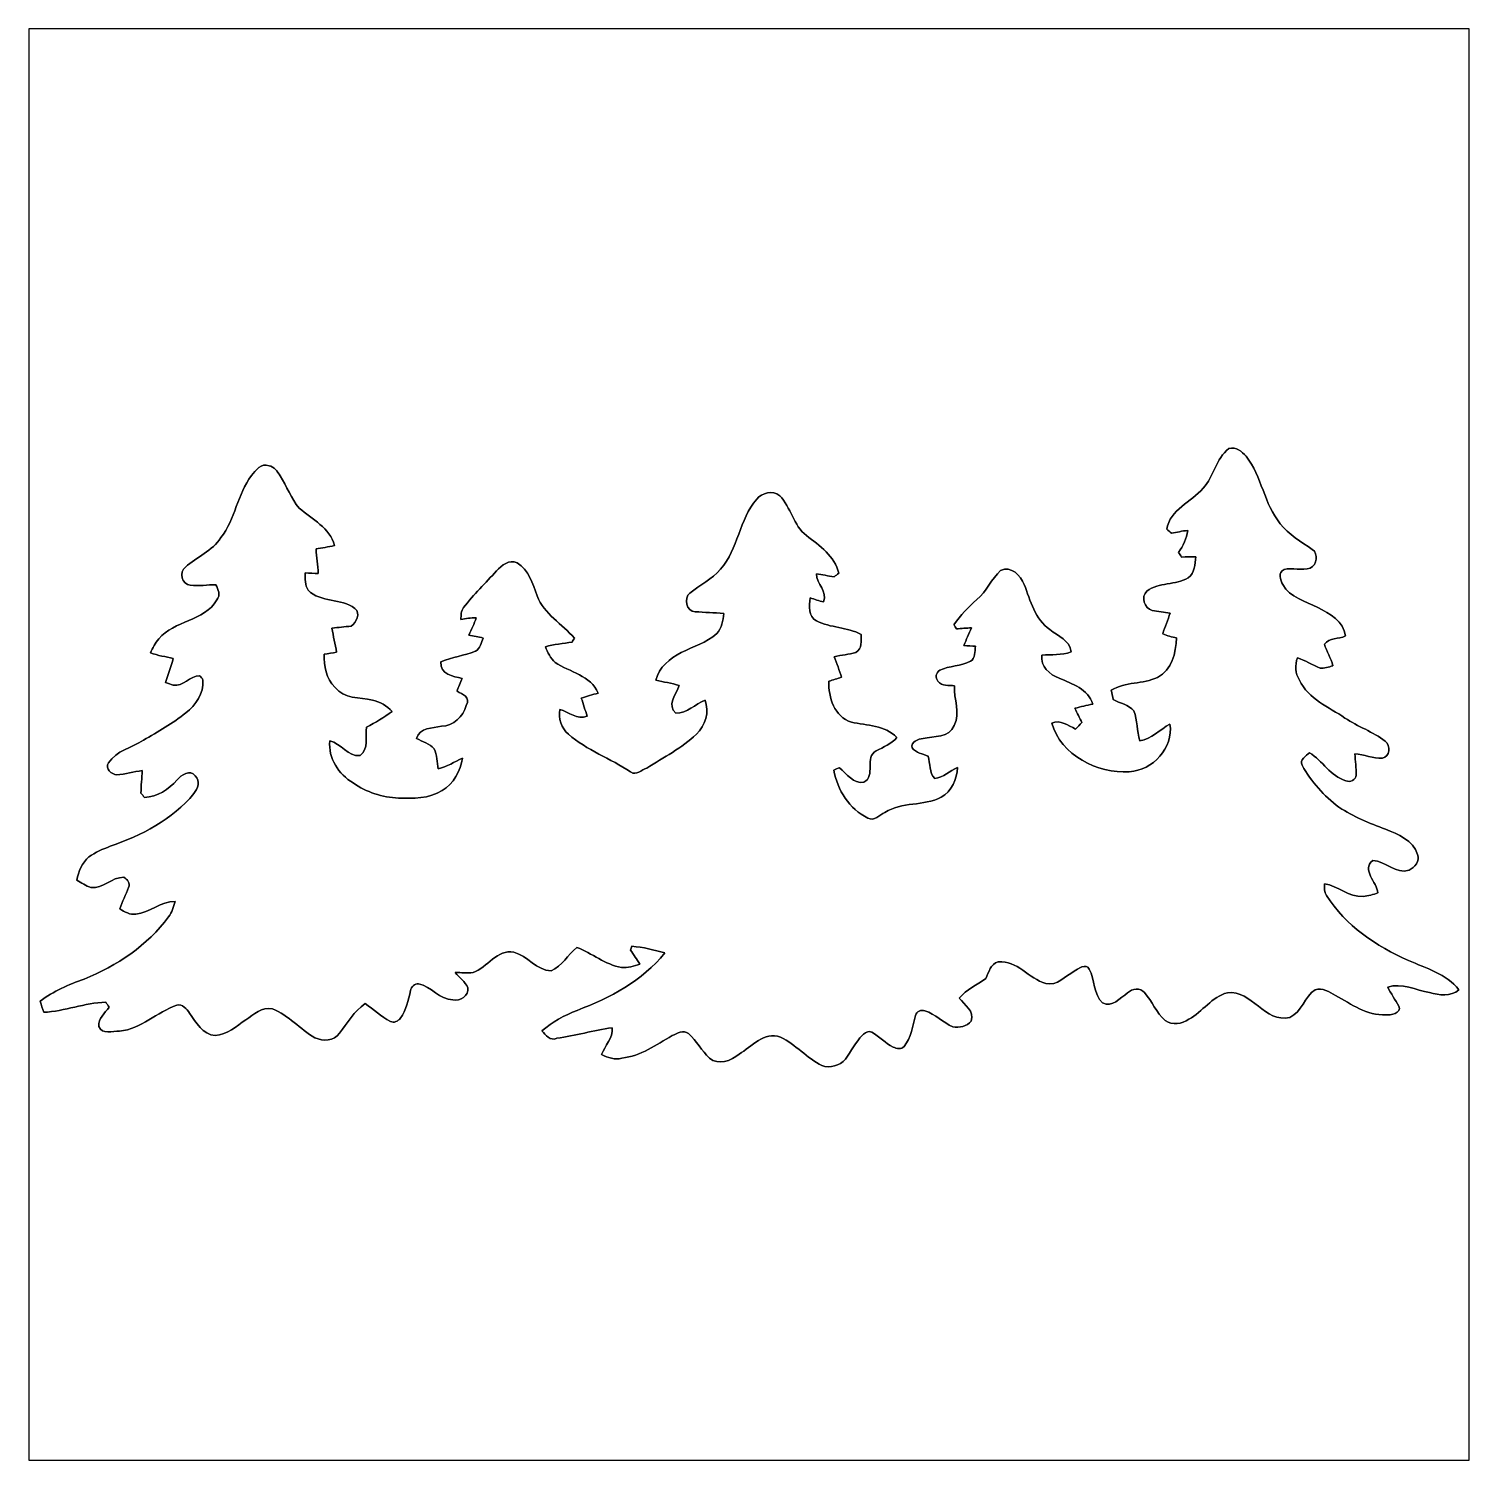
# Model space of a CAD drawing. Header units: centimetres. Extents: x -16.8 to 16.8, y -16.7 to 16.7.
import ezdxf

# ---------------------------------------------------------------- set-up
doc = ezdxf.new("R2010")
doc.units = ezdxf.units.CM
doc.header["$MEASUREMENT"] = 0
doc.layers.add('Layer 1', color=7, linetype='Continuous')

msp = doc.modelspace()

# ---------------------------------------------------------------- linework, layer by layer
at = {"layer": 'Layer 1', "color": 7}
for points, knots in [([(-16.77458, 16.66875), (-16.77458, 16.66875), (16.77458, 16.66875), (16.77458, 16.66875), (16.77458, 16.66875), (16.77458, 16.66875), (16.77458, -16.66875), (16.77458, -16.66875), (16.77458, -16.66875), (16.77458, -16.66875), (-16.77458, -16.66875), (-16.77458, -16.66875), (-16.77458, -16.66875), (-16.77458, -16.66875), (-16.77458, 16.66875), (-16.77458, 16.66875), (-16.77458, 16.66875), (-16.77458, 16.66875), (-16.77458, 16.66875), (-16.77458, 16.66875)], [0, 0, 0, 0, 0.16666667, 0.16666667, 0.16666667, 0.16666667, 0.33333333, 0.33333333, 0.33333333, 0.33333333, 0.5, 0.5, 0.5, 0.5, 0.66666667, 0.66666667, 0.66666667, 0.66666667, 1, 1, 1, 1]), ([(11.17776, 6.89081), (10.87014, 6.65939), (10.8331, 6.24064), (10.57698, 5.96829), (10.57698, 5.96829), (10.30252, 5.64691), (9.80652, 5.47652), (9.73032, 5.01227), (9.73032, 5.01227), (9.7663, 4.98228), (9.80228, 4.95159), (9.83827, 4.9209), (9.83827, 4.9209), (9.96491, 4.94418), (10.09086, 4.97064), (10.21856, 4.98651), (10.21856, 4.98651), (10.20198, 4.79425), (10.10285, 4.63091), (10.00654, 4.47075), (10.00654, 4.47075), (10.02912, 4.43512), (10.0524, 4.39914), (10.07604, 4.36351), (10.07604, 4.36351), (10.18575, 4.37021), (10.29582, 4.37586), (10.40624, 4.37444), (10.40624, 4.37444), (10.37731, 4.20299), (10.39354, 3.98851), (10.22667, 3.88408), (10.22667, 3.88408), (9.93422, 3.70522), (9.54934, 3.78107), (9.26888, 3.57223), (9.26888, 3.57223), (9.11895, 3.44346), (9.20856, 3.16759), (9.39165, 3.12208), (9.39165, 3.12208), (9.52817, 3.08928), (9.66929, 3.08575), (9.80828, 3.06246), (9.80828, 3.06246), (9.75783, 2.89842), (9.69045, 2.74073), (9.63507, 2.57881), (9.63507, 2.57881), (9.73843, 2.53294), (9.84744, 2.50084), (9.95927, 2.48109), (9.95927, 2.48109), (9.94163, 2.13431), (9.85238, 1.73814), (9.51724, 1.56245), (9.51724, 1.56245), (9.17575, 1.39912), (8.76512, 1.47073), (8.43739, 1.26224), (8.43739, 1.26224), (8.45185, 1.18957), (8.46737, 1.11689), (8.48325, 1.04422), (8.48325, 1.04422), (8.64023, 0.95885), (8.84872, 0.93098), (8.96267, 0.78034), (8.96267, 0.78034), (9.05616, 0.56268), (9.02794, 0.31291), (9.10237, 0.08749), (9.10237, 0.08749), (9.38459, 0.12453), (9.56804, 0.35066), (9.80581, 0.47731), (9.80581, 0.47731), (9.88236, -0.07938), (9.40647, -0.60149), (8.8579, -0.63606), (8.8579, -0.63606), (8.1093, -0.68157), (7.27287, -0.25541), (7.04991, 0.49918), (7.04991, 0.49918), (7.2517, 0.58208), (7.43303, 0.44697), (7.60377, 0.35666), (7.60377, 0.35666), (7.65387, 0.40746), (7.70431, 0.45826), (7.75476, 0.50906), (7.75476, 0.50906), (7.69902, 0.62054), (7.64364, 0.73096), (7.59001, 0.84243), (7.59001, 0.84243), (7.72619, 0.88441), (7.86483, 0.91123), (8.00559, 0.93909), (8.00559, 0.93909), (7.90046, 1.28729), (7.52757, 1.41534), (7.22418, 1.54376), (7.22418, 1.54376), (6.99946, 1.62807), (6.78709, 1.8161), (6.81778, 2.08174), (6.81778, 2.08174), (7.04709, 2.09409), (7.28486, 2.07504), (7.50429, 2.15688), (7.50429, 2.15688), (7.4736, 2.43628), (7.19314, 2.51919), (7.01075, 2.67547), (7.01075, 2.67547), (6.65445, 2.91747), (6.55602, 3.35068), (6.41032, 3.72745), (6.41032, 3.72745), (6.32813, 3.93947), (6.10658, 4.16772), (5.86105, 4.05342), (5.86105, 4.05342), (5.64409, 3.85445), (5.53473, 3.56235), (5.30542, 3.37361), (5.30542, 3.37361), (5.10928, 3.19687), (4.92266, 3.00814), (4.77273, 2.79012), (4.77273, 2.79012), (4.78684, 2.76578), (4.81506, 2.71709), (4.82917, 2.69275), (4.82917, 2.69275), (4.94736, 2.70263), (5.06518, 2.71463), (5.18407, 2.71498), (5.18407, 2.71498), (5.12727, 2.57704), (5.05636, 2.44546), (5.00627, 2.30434), (5.00627, 2.30434), (5.09693, 2.29694), (5.18795, 2.2927), (5.27897, 2.28776), (5.27897, 2.28776), (5.25321, 2.16711), (5.28249, 2.00448), (5.1562, 1.93746), (5.1562, 1.93746), (4.93466, 1.81928), (4.66725, 1.83586), (4.44218, 1.72861), (4.44218, 1.72861), (4.35081, 1.67958), (4.33599, 1.55081), (4.40196, 1.47426), (4.40196, 1.47426), (4.48733, 1.34902), (4.65667, 1.38112), (4.78684, 1.36666), (4.78684, 1.36666), (4.76003, 1.05657), (4.93712, 0.7426), (4.77837, 0.44379), (4.77837, 0.44379), (4.66796, 0.15169), (4.29966, 0.20003), (4.05412, 0.1397), (4.05412, 0.1397), (3.94123, 0.12629), (3.76837, 0.06668), (3.7973, -0.07761), (3.7973, -0.07761), (3.89184, -0.1905), (4.04283, -0.22119), (4.17442, -0.27164), (4.17442, -0.27164), (4.22204, -0.44521), (4.19312, -0.65864), (4.32788, -0.79516), (4.32788, -0.79516), (4.52826, -0.76694), (4.67501, -0.61066), (4.85775, -0.53658), (4.85775, -0.53658), (4.84505, -0.81139), (4.72369, -1.08973), (4.47287, -1.2259), (4.47287, -1.2259), (4.06964, -1.44886), (3.55388, -1.31939), (3.16724, -1.58574), (3.16724, -1.58574), (3.04236, -1.63654), (2.915, -1.80058), (2.7686, -1.71309), (2.7686, -1.71309), (2.33821, -1.50671), (2.06234, -1.05798), (1.97273, -0.59831), (1.97273, -0.59831), (2.01824, -0.57891), (2.06375, -0.55915), (2.10926, -0.53975), (2.10926, -0.53975), (2.27365, -0.68121), (2.42852, -0.92498), (2.67688, -0.87806), (2.67688, -0.87806), (2.9591, -0.73731), (2.68464, -0.29457), (2.96157, -0.1457), (2.96157, -0.1457), (3.13267, -0.05997), (3.31294, 0.01729), (3.44452, 0.16263), (3.44452, 0.16263), (3.169, 0.45614), (2.74602, 0.43709), (2.38443, 0.52141), (2.38443, 0.52141), (1.99355, 0.63853), (1.84256, 1.10067), (1.85914, 1.47461), (1.85914, 1.47461), (1.95721, 1.50495), (2.05669, 1.53353), (2.15512, 1.56492), (2.15512, 1.56492), (2.10679, 1.72755), (2.04541, 1.88595), (1.98684, 2.0447), (1.98684, 2.0447), (2.15336, 2.08527), (2.32445, 2.09868), (2.49061, 2.14136), (2.49061, 2.14136), (2.63737, 2.23132), (2.61056, 2.41723), (2.61514, 2.56575), (2.61514, 2.56575), (2.286, 2.73368), (1.89971, 2.71568), (1.57162, 2.87831), (1.57162, 2.87831), (1.37548, 2.97709), (1.40335, 3.23003), (1.42205, 3.41207), (1.42205, 3.41207), (1.52788, 3.38173), (1.63266, 3.34892), (1.73884, 3.31929), (1.73884, 3.31929), (1.83056, 3.5627), (1.58115, 3.73874), (1.5688, 3.97298), (1.5688, 3.97298), (1.70533, 3.95323), (1.84397, 3.9303), (1.98014, 3.90349), (1.98014, 3.90349), (2.01648, 3.93206), (2.05317, 3.96064), (2.09056, 3.98886), (2.09056, 3.98886), (2.00201, 4.38997), (1.64147, 4.62986), (1.33879, 4.86657), (1.33879, 4.86657), (1.03046, 5.10011), (0.97931, 5.52626), (0.71508, 5.79438), (0.71508, 5.79438), (0.55174, 5.93019), (0.30833, 5.86105), (0.17886, 5.71324), (0.17886, 5.71324), (-0.23283, 5.24192), (-0.24518, 4.55154), (-0.66216, 4.08376), (-0.66216, 4.08376), (-0.85619, 3.84598), (-1.14688, 3.72251), (-1.37689, 3.52743), (-1.37689, 3.52743), (-1.52612, 3.40854), (-1.45909, 3.09563), (-1.25307, 3.09245), (-1.25307, 3.09245), (-1.03293, 3.07446), (-0.81104, 3.06881), (-0.58984, 3.05364), (-0.58984, 3.05364), (-0.59619, 2.88678), (-0.63641, 2.7118), (-0.75106, 2.5848), (-0.75106, 2.5848), (-0.98637, 2.3689), (-1.29928, 2.28388), (-1.57798, 2.14207), (-1.57798, 2.14207), (-1.84503, 2.00872), (-2.09338, 1.79811), (-2.16994, 1.49754), (-2.16994, 1.49754), (-1.98896, 1.45415), (-1.80199, 1.43439), (-1.62595, 1.37089), (-1.62595, 1.37089), (-1.69792, 1.17581), (-1.92264, 0.90029), (-1.7018, 0.72778), (-1.7018, 0.72778), (-1.44392, 0.72884), (-1.25236, 0.93909), (-1.02482, 1.0347), (-1.02482, 1.0347), (-0.91758, 0.75636), (-1.016, 0.44062), (-1.22626, 0.23813), (-1.22626, 0.23813), (-1.56774, -0.08149), (-1.98579, -0.30233), (-2.38019, -0.54786), (-2.38019, -0.54786), (-2.49696, -0.58879), (-2.63066, -0.73307), (-2.75661, -0.64029), (-2.75661, -0.64029), (-3.22686, -0.32561), (-3.77508, -0.13406), (-4.20617, 0.23918), (-4.20617, 0.23918), (-4.37233, 0.38629), (-4.44218, 0.6036), (-4.40655, 0.81809), (-4.40655, 0.81809), (-4.19911, 0.75001), (-4.00403, 0.5782), (-3.77296, 0.65828), (-3.77296, 0.65828), (-3.81247, 0.80151), (-3.85974, 0.94121), (-3.90737, 1.08126), (-3.90737, 1.08126), (-3.77754, 1.1243), (-3.64561, 1.15993), (-3.51367, 1.19733), (-3.51367, 1.19733), (-3.683, 1.61114), (-4.17654, 1.6891), (-4.51803, 1.90712), (-4.51803, 1.90712), (-4.61963, 2.01366), (-4.68912, 2.14348), (-4.7431, 2.27824), (-4.7431, 2.27824), (-4.53919, 2.33292), (-4.32894, 2.35268), (-4.12044, 2.38407), (-4.12044, 2.38407), (-4.10704, 2.4063), (-4.08023, 2.45145), (-4.06682, 2.47403), (-4.06682, 2.47403), (-4.34834, 2.80846), (-4.77661, 3.0353), (-4.93395, 3.46181), (-4.93395, 3.46181), (-5.04014, 3.74156), (-5.12763, 4.06718), (-5.40314, 4.22875), (-5.40314, 4.22875), (-5.58906, 4.31871), (-5.75769, 4.16878), (-5.87869, 4.04566), (-5.87869, 4.04566), (-6.13445, 3.75955), (-6.41844, 3.49709), (-6.6481, 3.18876), (-6.6481, 3.18876), (-6.71195, 3.11115), (-6.70525, 3.00602), (-6.7116, 2.91183), (-6.7116, 2.91183), (-6.59412, 2.9277), (-6.477, 2.95698), (-6.35776, 2.95169), (-6.35776, 2.95169), (-6.39233, 2.80952), (-6.46889, 2.68358), (-6.52533, 2.54988), (-6.52533, 2.54988), (-6.41456, 2.52201), (-6.30202, 2.50331), (-6.19019, 2.48003), (-6.19019, 2.48003), (-6.24134, 2.37772), (-6.24946, 2.23308), (-6.3694, 2.17487), (-6.3694, 2.17487), (-6.63081, 2.06763), (-6.9148, 2.03165), (-7.17691, 1.92581), (-7.17691, 1.92581), (-7.19208, 1.62454), (-6.89398, 1.5875), (-6.67949, 1.53952), (-6.67949, 1.53952), (-6.72077, 1.44074), (-6.76346, 1.34232), (-6.80014, 1.24178), (-6.80014, 1.24178), (-6.67667, 1.16805), (-6.47841, 1.10808), (-6.58601, 0.90664), (-6.58601, 0.90664), (-6.65374, 0.64699), (-6.88975, 0.43603), (-7.16245, 0.42404), (-7.16245, 0.42404), (-7.37341, 0.38735), (-7.66551, 0.39017), (-7.74347, 0.14005), (-7.74347, 0.14005), (-7.6073, 0.06209), (-7.4355, 0.02752), (-7.33531, -0.10125), (-7.33531, -0.10125), (-7.26299, -0.24518), (-7.26828, -0.41204), (-7.239, -0.56797), (-7.239, -0.56797), (-7.03368, -0.5207), (-6.85906, -0.40323), (-6.67068, -0.31574), (-6.67068, -0.31574), (-6.72924, -0.61172), (-6.8707, -0.9211), (-7.14728, -1.07068), (-7.14728, -1.07068), (-7.44396, -1.27), (-7.82461, -1.25765), (-8.1661, -1.24742), (-8.1661, -1.24742), (-8.54216, -1.23225), (-8.91223, -1.10949), (-9.22161, -0.89464), (-9.22161, -0.89464), (-9.55393, -0.69603), (-9.80616, -0.31327), (-9.76418, 0.08361), (-9.76418, 0.08361), (-9.4996, 0.02223), (-9.34755, -0.27764), (-9.05969, -0.26), (-9.05969, -0.26), (-8.85119, -0.10619), (-8.93798, 0.17815), (-8.90834, 0.4004), (-8.90834, 0.4004), (-8.70268, 0.51118), (-8.50159, 0.63112), (-8.31286, 0.76906), (-8.31286, 0.76906), (-8.43774, 0.89606), (-8.59226, 1.00259), (-8.77111, 1.03117), (-8.77111, 1.03117), (-9.06745, 1.10596), (-9.43539, 1.05622), (-9.64142, 1.32962), (-9.64142, 1.32962), (-9.85238, 1.53), (-9.8933, 1.83021), (-9.89648, 2.10573), (-9.89648, 2.10573), (-9.7984, 2.11702), (-9.70068, 2.13078), (-9.60473, 2.15265), (-9.60473, 2.15265), (-9.6393, 2.33997), (-9.68375, 2.52518), (-9.71374, 2.71321), (-9.71374, 2.71321), (-9.56522, 2.72768), (-9.4167, 2.73861), (-9.26818, 2.75696), (-9.26818, 2.75696), (-9.14647, 2.84868), (-9.03605, 3.04835), (-9.17857, 3.16936), (-9.17857, 3.16936), (-9.49537, 3.41559), (-9.97903, 3.29812), (-10.27113, 3.59093), (-10.27113, 3.59093), (-10.34344, 3.71263), (-10.34098, 3.85974), (-10.33921, 3.99662), (-10.33921, 3.99662), (-10.23691, 3.99027), (-10.13425, 3.98462), (-10.03159, 3.98392), (-10.03159, 3.98392), (-10.04676, 4.17477), (-10.07463, 4.36316), (-10.08486, 4.55366), (-10.08486, 4.55366), (-9.94128, 4.57764), (-9.79734, 4.60093), (-9.65553, 4.63338), (-9.65553, 4.63338), (-9.75289, 5.05284), (-10.18646, 5.23734), (-10.47433, 5.50757), (-10.47433, 5.50757), (-10.67153, 5.7277), (-10.75831, 6.01733), (-10.92376, 6.25863), (-10.92376, 6.25863), (-10.98268, 6.35741), (-11.05782, 6.46924), (-11.17918, 6.49358), (-11.17918, 6.49358), (-11.3665, 6.55673), (-11.49385, 6.38986), (-11.58699, 6.26145), (-11.58699, 6.26145), (-11.91966, 5.82824), (-11.96411, 5.25039), (-12.29889, 4.81824), (-12.29889, 4.81824), (-12.49998, 4.50815), (-12.86087, 4.37127), (-13.12792, 4.13173), (-13.12792, 4.13173), (-13.28244, 4.01567), (-13.20729, 3.72816), (-13.01397, 3.70875), (-13.01397, 3.70875), (-12.81501, 3.68759), (-12.61392, 3.71898), (-12.4146, 3.72251), (-12.4146, 3.72251), (-12.36274, 3.60962), (-12.30277, 3.48086), (-12.39626, 3.36691), (-12.39626, 3.36691), (-12.6873, 2.86209), (-13.39003, 2.89348), (-13.7474, 2.45851), (-13.7474, 2.45851), (-13.83171, 2.36255), (-13.88886, 2.24755), (-13.94072, 2.13148), (-13.94072, 2.13148), (-13.76715, 2.07327), (-13.58618, 2.0447), (-13.40908, 2.00096), (-13.40908, 2.00096), (-13.46376, 1.81504), (-13.53714, 1.63513), (-13.58724, 1.4478), (-13.58724, 1.4478), (-13.52938, 1.42487), (-13.47258, 1.39806), (-13.41155, 1.38324), (-13.41155, 1.38324), (-13.17343, 1.34408), (-13.02526, 1.60161), (-12.79737, 1.60267), (-12.79737, 1.60267), (-12.76632, 1.57304), (-12.72434, 1.5427), (-12.71976, 1.49578), (-12.71976, 1.49578), (-12.69612, 1.19027), (-12.88909, 0.91828), (-13.11769, 0.7366), (-13.11769, 0.7366), (-13.42355, 0.49142), (-13.76751, 0.29986), (-14.10264, 0.09878), (-14.10264, 0.09878), (-14.37605, -0.07232), (-14.73271, -0.14146), (-14.91862, -0.42827), (-14.91862, -0.42827), (-14.99799, -0.55633), (-14.853, -0.69956), (-14.72636, -0.70591), (-14.72636, -0.70591), (-14.52492, -0.69744), (-14.33054, -0.63218), (-14.13087, -0.60784), (-14.13087, -0.60784), (-14.14392, -0.78246), (-14.15838, -0.95779), (-14.16332, -1.13312), (-14.16332, -1.13312), (-14.13581, -1.16593), (-14.10864, -1.19874), (-14.08148, -1.23225), (-14.08148, -1.23225), (-13.7728, -1.22132), (-13.52021, -1.04528), (-13.32159, -0.82444), (-13.32159, -0.82444), (-13.22917, -0.71508), (-13.01186, -0.5655), (-12.90003, -0.72954), (-12.90003, -0.72954), (-12.77726, -0.84667), (-12.83406, -1.03011), (-12.93107, -1.143), (-12.93107, -1.143), (-13.42849, -1.74943), (-14.14956, -2.11596), (-14.8777, -2.37137), (-14.8777, -2.37137), (-15.05197, -2.43381), (-15.22201, -2.51143), (-15.373, -2.61973), (-15.373, -2.61973), (-15.52857, -2.75802), (-15.62276, -2.95769), (-15.65734, -3.16195), (-15.65734, -3.16195), (-15.54727, -3.21627), (-15.44884, -3.30341), (-15.32643, -3.33093), (-15.32643, -3.33093), (-15.03962, -3.36197), (-14.84383, -3.08822), (-14.56196, -3.09139), (-14.56196, -3.09139), (-14.478, -3.13231), (-14.40886, -3.23709), (-14.44943, -3.33022), (-14.44943, -3.33022), (-14.51046, -3.49956), (-14.60359, -3.65548), (-14.65086, -3.83046), (-14.65086, -3.83046), (-14.53762, -3.8929), (-14.42367, -3.97651), (-14.28362, -3.95005), (-14.28362, -3.95005), (-13.95413, -3.92359), (-13.70083, -3.64208), (-13.36428, -3.65936), (-13.36428, -3.65936), (-13.40203, -3.78248), (-13.44154, -3.90807), (-13.51915, -4.01285), (-13.51915, -4.01285), (-14.0141, -4.67748), (-14.72142, -5.15937), (-15.48589, -5.46382), (-15.48589, -5.46382), (-15.84643, -5.594), (-16.20696, -5.73934), (-16.50965, -5.98099), (-16.50965, -5.98099), (-16.48389, -6.06672), (-16.45603, -6.15174), (-16.4271, -6.23676), (-16.4271, -6.23676), (-15.93674, -6.21418), (-15.4746, -6.01733), (-14.98318, -6.00287), (-14.98318, -6.00287), (-14.95743, -6.04026), (-14.93167, -6.07801), (-14.90557, -6.11576), (-14.90557, -6.11576), (-14.99553, -6.25934), (-15.17015, -6.3754), (-15.14158, -6.56731), (-15.14158, -6.56731), (-15.07737, -6.76099), (-14.80926, -6.66997), (-14.66286, -6.67738), (-14.66286, -6.67738), (-14.15627, -6.62587), (-13.7922, -6.23499), (-13.329, -6.07201), (-13.329, -6.07201), (-13.19883, -6.03568), (-13.09934, -6.16338), (-13.0302, -6.25475), (-13.0302, -6.25475), (-12.88415, -6.46994), (-12.72364, -6.75781), (-12.43189, -6.77792), (-12.43189, -6.77792), (-12.15496, -6.76134), (-11.93835, -6.56061), (-11.7221, -6.41033), (-11.7221, -6.41033), (-11.53513, -6.29567), (-11.34533, -6.09988), (-11.10227, -6.16021), (-11.10227, -6.16021), (-10.71986, -6.30167), (-10.46057, -6.6354), (-10.10955, -6.82907), (-10.10955, -6.82907), (-9.92576, -6.92256), (-9.66646, -6.90527), (-9.54123, -6.72359), (-9.54123, -6.72359), (-9.34861, -6.48688), (-9.19833, -6.21206), (-8.9408, -6.03603), (-8.9408, -6.03603), (-8.74078, -6.16726), (-8.56615, -6.33801), (-8.35378, -6.44948), (-8.35378, -6.44948), (-8.27123, -6.49605), (-8.17633, -6.44137), (-8.1213, -6.37787), (-8.1213, -6.37787), (-7.97913, -6.18913), (-7.93785, -5.95171), (-7.88211, -5.72876), (-7.88211, -5.72876), (-7.86448, -5.64339), (-7.78828, -5.55766), (-7.69444, -5.5753), (-7.69444, -5.5753), (-7.39951, -5.62963), (-7.21043, -5.94889), (-6.89645, -5.94395), (-6.89645, -5.94395), (-6.72853, -5.98699), (-6.52251, -5.84729), (-6.54791, -5.66702), (-6.54791, -5.66702), (-6.61211, -5.5245), (-6.74723, -5.42996), (-6.84213, -5.3086), (-6.84213, -5.3086), (-6.70419, -5.31389), (-6.5659, -5.33012), (-6.42832, -5.31178), (-6.42832, -5.31178), (-6.09353, -5.19712), (-5.86987, -4.76003), (-5.47441, -4.83976), (-5.47441, -4.83976), (-5.1562, -4.92019), (-4.95265, -5.26309), (-4.60939, -5.27226), (-4.60939, -5.27226), (-4.3561, -5.16114), (-4.21816, -4.89867), (-4.01003, -4.72616), (-4.01003, -4.72616), (-3.65478, -4.86375), (-3.35104, -5.12551), (-2.96968, -5.19324), (-2.96968, -5.19324), (-2.82399, -5.21229), (-2.67829, -5.16149), (-2.54106, -5.11704), (-2.54106, -5.11704), (-2.61161, -5.00627), (-2.68252, -4.89726), (-2.75731, -4.79002), (-2.75731, -4.79002), (-2.7499, -4.76779), (-2.73473, -4.72299), (-2.72733, -4.70076), (-2.72733, -4.70076), (-2.46592, -4.72158), (-2.21086, -4.78084), (-1.96003, -4.85528), (-1.96003, -4.85528), (-2.48073, -5.50086), (-3.23956, -5.90056), (-4.00297, -6.19231), (-4.00297, -6.19231), (-4.30142, -6.30308), (-4.58117, -6.46359), (-4.82177, -6.67209), (-4.82177, -6.67209), (-4.73428, -6.76981), (-4.63585, -6.91021), (-4.4771, -6.84318), (-4.4771, -6.84318), (-4.04424, -6.78427), (-3.62479, -6.65445), (-3.19088, -6.59836), (-3.19088, -6.59836), (-3.16301, -6.83507), (-3.35703, -7.01216), (-3.43182, -7.22136), (-3.43182, -7.22136), (-3.28683, -7.29474), (-3.12596, -7.35154), (-2.96016, -7.30497), (-2.96016, -7.30497), (-2.52271, -7.25629), (-2.15829, -6.99629), (-1.78999, -6.78109), (-1.78999, -6.78109), (-1.67605, -6.72394), (-1.52471, -6.63893), (-1.40688, -6.73347), (-1.40688, -6.73347), (-1.22061, -6.90245), (-1.10278, -7.13211), (-0.92181, -7.30638), (-0.92181, -7.30638), (-0.7172, -7.47995), (-0.41169, -7.36812), (-0.23178, -7.21078), (-0.23178, -7.21078), (0.06597, -7.04003), (0.34854, -6.67844), (0.73378, -6.81637), (0.73378, -6.81637), (1.08903, -6.98324), (1.34408, -7.30462), (1.69721, -7.47607), (1.69721, -7.47607), (1.88771, -7.54521), (2.11631, -7.48594), (2.24402, -7.32649), (2.24402, -7.32649), (2.37949, -7.14304), (2.48567, -6.93667), (2.6416, -6.76875), (2.6416, -6.76875), (2.69946, -6.71901), (2.7813, -6.65903), (2.85962, -6.70207), (2.85962, -6.70207), (3.03601, -6.8012), (3.17888, -6.95184), (3.35703, -7.04956), (3.35703, -7.04956), (3.43606, -7.07849), (3.55459, -7.11271), (3.61033, -7.03157), (3.61033, -7.03157), (3.78248, -6.82731), (3.80788, -6.55496), (3.88126, -6.30943), (3.88126, -6.30943), (3.90137, -6.21418), (4.01038, -6.17149), (4.09716, -6.2036), (4.09716, -6.2036), (4.34128, -6.27309), (4.51803, -6.47594), (4.74804, -6.57578), (4.74804, -6.57578), (4.89338, -6.60894), (5.08459, -6.56061), (5.17454, -6.44172), (5.17454, -6.44172), (5.26027, -6.20466), (5.01438, -6.06743), (4.89797, -5.9055), (4.89797, -5.9055), (5.06695, -5.70689), (5.30966, -5.59858), (5.51497, -5.44865), (5.51497, -5.44865), (5.59082, -5.30542), (5.61869, -5.10857), (5.80672, -5.06554), (5.80672, -5.06554), (6.24805, -5.01262), (6.51651, -5.45783), (6.91303, -5.56754), (6.91303, -5.56754), (7.17691, -5.62398), (7.36635, -5.39679), (7.57343, -5.28285), (7.57343, -5.28285), (7.65951, -5.22817), (7.85213, -5.08564), (7.92656, -5.23169), (7.92656, -5.23169), (8.0645, -5.48076), (8.01546, -5.81166), (8.23454, -6.01909), (8.23454, -6.01909), (8.46173, -6.13869), (8.64517, -5.89986), (8.81874, -5.78697), (8.81874, -5.78697), (8.91999, -5.67761), (9.11225, -5.66314), (9.21314, -5.7785), (9.21314, -5.7785), (9.38847, -5.98205), (9.48408, -6.25087), (9.69539, -6.42444), (9.69539, -6.42444), (9.85837, -6.54932), (10.08733, -6.5084), (10.24572, -6.39727), (10.24572, -6.39727), (10.56711, -6.22547), (10.77736, -5.87798), (11.14178, -5.78097), (11.14178, -5.78097), (11.71998, -5.70971), (12.00291, -6.50275), (12.59734, -6.35459), (12.59734, -6.35459), (12.87533, -6.23147), (12.93918, -5.86952), (13.18895, -5.71006), (13.18895, -5.71006), (13.35758, -5.65609), (13.52127, -5.77039), (13.66308, -5.84412), (13.66308, -5.84412), (14.02574, -6.05084), (14.39369, -6.31684), (14.83395, -6.29532), (14.83395, -6.29532), (14.93344, -6.31437), (15.21248, -6.2544), (15.13593, -6.09565), (15.13593, -6.09565), (15.05656, -5.94184), (14.94825, -5.80602), (14.87593, -5.64868), (14.87593, -5.64868), (15.20402, -5.54602), (15.53175, -5.72488), (15.85313, -5.77603), (15.85313, -5.77603), (16.07397, -5.84376), (16.34807, -5.8801), (16.53434, -5.71147), (16.53434, -5.71147), (16.24436, -5.33717), (15.77128, -5.21229), (15.35818, -5.02885), (15.35818, -5.02885), (14.60888, -4.70112), (13.89309, -4.21852), (13.45283, -3.51508), (13.45283, -3.51508), (13.39744, -3.43464), (13.40591, -3.3334), (13.40062, -3.24132), (13.40062, -3.24132), (13.71988, -3.29212), (13.96824, -3.5627), (14.30479, -3.5373), (14.30479, -3.5373), (14.42297, -3.52884), (14.53868, -3.49532), (14.6498, -3.45475), (14.6498, -3.45475), (14.62017, -3.20957), (14.26422, -2.91571), (14.52633, -2.70263), (14.52633, -2.70263), (14.82584, -2.70228), (15.06185, -3.03565), (15.37652, -2.92523), (15.37652, -2.92523), (15.50106, -2.86209), (15.64076, -2.71145), (15.57373, -2.56328), (15.57373, -2.56328), (15.46613, -2.23273), (15.11688, -2.0895), (14.82231, -1.97062), (14.82231, -1.97062), (14.44625, -1.83762), (14.0783, -1.67711), (13.7414, -1.46297), (13.7414, -1.46297), (13.39532, -1.19874), (13.09335, -0.86819), (12.88486, -0.48436), (12.88486, -0.48436), (12.80866, -0.35701), (12.97869, -0.26846), (13.05348, -0.1905), (13.05348, -0.1905), (13.35899, -0.38347), (13.5442, -0.73589), (13.90403, -0.84631), (13.90403, -0.84631), (14.0014, -0.88653), (14.13263, -0.82268), (14.14427, -0.71332), (14.14427, -0.71332), (14.14674, -0.54786), (14.11993, -0.38453), (14.11182, -0.21978), (14.11182, -0.21978), (14.32736, -0.23566), (14.53586, -0.32526), (14.75281, -0.31891), (14.75281, -0.31891), (14.93202, -0.28399), (14.94296, -0.03034), (14.8209, 0.07444), (14.8209, 0.07444), (14.53374, 0.2988), (14.18167, 0.41381), (13.88039, 0.61595), (13.88039, 0.61595), (13.50257, 0.8763), (13.03302, 1.05833), (12.82171, 1.49754), (12.82171, 1.49754), (12.72011, 1.65594), (12.71482, 1.8475), (12.77197, 2.02142), (12.77197, 2.02142), (12.95576, 1.95721), (13.12298, 1.85737), (13.30007, 1.77694), (13.30007, 1.77694), (13.40167, 1.77729), (13.50186, 1.8034), (13.59817, 1.83339), (13.59817, 1.83339), (13.55937, 2.0133), (13.45283, 2.1657), (13.40167, 2.33997), (13.40167, 2.33997), (13.5195, 2.48638), (13.73364, 2.45039), (13.89062, 2.52765), (13.89062, 2.52765), (13.85535, 2.87126), (13.52515, 3.05647), (13.24539, 3.18911), (13.24539, 3.18911), (12.96282, 3.34081), (12.60157, 3.41736), (12.43718, 3.72322), (12.43718, 3.72322), (12.36804, 3.82764), (12.31582, 4.01214), (12.46152, 4.07811), (12.46152, 4.07811), (12.65872, 4.1215), (12.87392, 4.04883), (13.07183, 4.11021), (13.07183, 4.11021), (13.23305, 4.18042), (13.26974, 4.44324), (13.12051, 4.54519), (13.12051, 4.54519), (12.85769, 4.72228), (12.57124, 4.88668), (12.37474, 5.14244), (12.37474, 5.14244), (11.99162, 5.60317), (11.94999, 6.24381), (11.57958, 6.7123), (11.57958, 6.7123), (11.47833, 6.82343), (11.3471, 6.95078), (11.17776, 6.89081)], [0, 0, 0, 0, 0.0037037, 0.0037037, 0.0037037, 0.0037037, 0.00740741, 0.00740741, 0.00740741, 0.00740741, 0.01111111, 0.01111111, 0.01111111, 0.01111111, 0.01481481, 0.01481481, 0.01481481, 0.01481481, 0.01851852, 0.01851852, 0.01851852, 0.01851852, 0.02222222, 0.02222222, 0.02222222, 0.02222222, 0.02592593, 0.02592593, 0.02592593, 0.02592593, 0.02962963, 0.02962963, 0.02962963, 0.02962963, 0.03333333, 0.03333333, 0.03333333, 0.03333333, 0.03703704, 0.03703704, 0.03703704, 0.03703704, 0.04074074, 0.04074074, 0.04074074, 0.04074074, 0.04444444, 0.04444444, 0.04444444, 0.04444444, 0.04814815, 0.04814815, 0.04814815, 0.04814815, 0.05185185, 0.05185185, 0.05185185, 0.05185185, 0.05555556, 0.05555556, 0.05555556, 0.05555556, 0.05925926, 0.05925926, 0.05925926, 0.05925926, 0.06296296, 0.06296296, 0.06296296, 0.06296296, 0.06666667, 0.06666667, 0.06666667, 0.06666667, 0.07037037, 0.07037037, 0.07037037, 0.07037037, 0.07407407, 0.07407407, 0.07407407, 0.07407407, 0.07777778, 0.07777778, 0.07777778, 0.07777778, 0.08148148, 0.08148148, 0.08148148, 0.08148148, 0.08518519, 0.08518519, 0.08518519, 0.08518519, 0.08888889, 0.08888889, 0.08888889, 0.08888889, 0.09259259, 0.09259259, 0.09259259, 0.09259259, 0.0962963, 0.0962963, 0.0962963, 0.0962963, 0.1, 0.1, 0.1, 0.1, 0.1037037, 0.1037037, 0.1037037, 0.1037037, 0.10740741, 0.10740741, 0.10740741, 0.10740741, 0.11111111, 0.11111111, 0.11111111, 0.11111111, 0.11481481, 0.11481481, 0.11481481, 0.11481481, 0.11851852, 0.11851852, 0.11851852, 0.11851852, 0.12222222, 0.12222222, 0.12222222, 0.12222222, 0.12592593, 0.12592593, 0.12592593, 0.12592593, 0.12962963, 0.12962963, 0.12962963, 0.12962963, 0.13333333, 0.13333333, 0.13333333, 0.13333333, 0.13703704, 0.13703704, 0.13703704, 0.13703704, 0.14074074, 0.14074074, 0.14074074, 0.14074074, 0.14444444, 0.14444444, 0.14444444, 0.14444444, 0.14814815, 0.14814815, 0.14814815, 0.14814815, 0.15185185, 0.15185185, 0.15185185, 0.15185185, 0.15555556, 0.15555556, 0.15555556, 0.15555556, 0.15925926, 0.15925926, 0.15925926, 0.15925926, 0.16296296, 0.16296296, 0.16296296, 0.16296296, 0.16666667, 0.16666667, 0.16666667, 0.16666667, 0.17037037, 0.17037037, 0.17037037, 0.17037037, 0.17407407, 0.17407407, 0.17407407, 0.17407407, 0.17777778, 0.17777778, 0.17777778, 0.17777778, 0.18148148, 0.18148148, 0.18148148, 0.18148148, 0.18518519, 0.18518519, 0.18518519, 0.18518519, 0.18888889, 0.18888889, 0.18888889, 0.18888889, 0.19259259, 0.19259259, 0.19259259, 0.19259259, 0.1962963, 0.1962963, 0.1962963, 0.1962963, 0.2, 0.2, 0.2, 0.2, 0.2037037, 0.2037037, 0.2037037, 0.2037037, 0.20740741, 0.20740741, 0.20740741, 0.20740741, 0.21111111, 0.21111111, 0.21111111, 0.21111111, 0.21481481, 0.21481481, 0.21481481, 0.21481481, 0.21851852, 0.21851852, 0.21851852, 0.21851852, 0.22222222, 0.22222222, 0.22222222, 0.22222222, 0.22592593, 0.22592593, 0.22592593, 0.22592593, 0.22962963, 0.22962963, 0.22962963, 0.22962963, 0.23333333, 0.23333333, 0.23333333, 0.23333333, 0.23703704, 0.23703704, 0.23703704, 0.23703704, 0.24074074, 0.24074074, 0.24074074, 0.24074074, 0.24444444, 0.24444444, 0.24444444, 0.24444444, 0.24814815, 0.24814815, 0.24814815, 0.24814815, 0.25185185, 0.25185185, 0.25185185, 0.25185185, 0.25555556, 0.25555556, 0.25555556, 0.25555556, 0.25925926, 0.25925926, 0.25925926, 0.25925926, 0.26296296, 0.26296296, 0.26296296, 0.26296296, 0.26666667, 0.26666667, 0.26666667, 0.26666667, 0.27037037, 0.27037037, 0.27037037, 0.27037037, 0.27407407, 0.27407407, 0.27407407, 0.27407407, 0.27777778, 0.27777778, 0.27777778, 0.27777778, 0.28148148, 0.28148148, 0.28148148, 0.28148148, 0.28518519, 0.28518519, 0.28518519, 0.28518519, 0.28888889, 0.28888889, 0.28888889, 0.28888889, 0.29259259, 0.29259259, 0.29259259, 0.29259259, 0.2962963, 0.2962963, 0.2962963, 0.2962963, 0.3, 0.3, 0.3, 0.3, 0.3037037, 0.3037037, 0.3037037, 0.3037037, 0.30740741, 0.30740741, 0.30740741, 0.30740741, 0.31111111, 0.31111111, 0.31111111, 0.31111111, 0.31481481, 0.31481481, 0.31481481, 0.31481481, 0.31851852, 0.31851852, 0.31851852, 0.31851852, 0.32222222, 0.32222222, 0.32222222, 0.32222222, 0.32592593, 0.32592593, 0.32592593, 0.32592593, 0.32962963, 0.32962963, 0.32962963, 0.32962963, 0.33333333, 0.33333333, 0.33333333, 0.33333333, 0.33703704, 0.33703704, 0.33703704, 0.33703704, 0.34074074, 0.34074074, 0.34074074, 0.34074074, 0.34444444, 0.34444444, 0.34444444, 0.34444444, 0.34814815, 0.34814815, 0.34814815, 0.34814815, 0.35185185, 0.35185185, 0.35185185, 0.35185185, 0.35555556, 0.35555556, 0.35555556, 0.35555556, 0.35925926, 0.35925926, 0.35925926, 0.35925926, 0.36296296, 0.36296296, 0.36296296, 0.36296296, 0.36666667, 0.36666667, 0.36666667, 0.36666667, 0.37037037, 0.37037037, 0.37037037, 0.37037037, 0.37407407, 0.37407407, 0.37407407, 0.37407407, 0.37777778, 0.37777778, 0.37777778, 0.37777778, 0.38148148, 0.38148148, 0.38148148, 0.38148148, 0.38518519, 0.38518519, 0.38518519, 0.38518519, 0.38888889, 0.38888889, 0.38888889, 0.38888889, 0.39259259, 0.39259259, 0.39259259, 0.39259259, 0.3962963, 0.3962963, 0.3962963, 0.3962963, 0.4, 0.4, 0.4, 0.4, 0.4037037, 0.4037037, 0.4037037, 0.4037037, 0.40740741, 0.40740741, 0.40740741, 0.40740741, 0.41111111, 0.41111111, 0.41111111, 0.41111111, 0.41481481, 0.41481481, 0.41481481, 0.41481481, 0.41851852, 0.41851852, 0.41851852, 0.41851852, 0.42222222, 0.42222222, 0.42222222, 0.42222222, 0.42592593, 0.42592593, 0.42592593, 0.42592593, 0.42962963, 0.42962963, 0.42962963, 0.42962963, 0.43333333, 0.43333333, 0.43333333, 0.43333333, 0.43703704, 0.43703704, 0.43703704, 0.43703704, 0.44074074, 0.44074074, 0.44074074, 0.44074074, 0.44444444, 0.44444444, 0.44444444, 0.44444444, 0.44814815, 0.44814815, 0.44814815, 0.44814815, 0.45185185, 0.45185185, 0.45185185, 0.45185185, 0.45555556, 0.45555556, 0.45555556, 0.45555556, 0.45925926, 0.45925926, 0.45925926, 0.45925926, 0.46296296, 0.46296296, 0.46296296, 0.46296296, 0.46666667, 0.46666667, 0.46666667, 0.46666667, 0.47037037, 0.47037037, 0.47037037, 0.47037037, 0.47407407, 0.47407407, 0.47407407, 0.47407407, 0.47777778, 0.47777778, 0.47777778, 0.47777778, 0.48148148, 0.48148148, 0.48148148, 0.48148148, 0.48518519, 0.48518519, 0.48518519, 0.48518519, 0.48888889, 0.48888889, 0.48888889, 0.48888889, 0.49259259, 0.49259259, 0.49259259, 0.49259259, 0.4962963, 0.4962963, 0.4962963, 0.4962963, 0.5, 0.5, 0.5, 0.5, 0.5037037, 0.5037037, 0.5037037, 0.5037037, 0.50740741, 0.50740741, 0.50740741, 0.50740741, 0.51111111, 0.51111111, 0.51111111, 0.51111111, 0.51481481, 0.51481481, 0.51481481, 0.51481481, 0.51851852, 0.51851852, 0.51851852, 0.51851852, 0.52222222, 0.52222222, 0.52222222, 0.52222222, 0.52592593, 0.52592593, 0.52592593, 0.52592593, 0.52962963, 0.52962963, 0.52962963, 0.52962963, 0.53333333, 0.53333333, 0.53333333, 0.53333333, 0.53703704, 0.53703704, 0.53703704, 0.53703704, 0.54074074, 0.54074074, 0.54074074, 0.54074074, 0.54444444, 0.54444444, 0.54444444, 0.54444444, 0.54814815, 0.54814815, 0.54814815, 0.54814815, 0.55185185, 0.55185185, 0.55185185, 0.55185185, 0.55555556, 0.55555556, 0.55555556, 0.55555556, 0.55925926, 0.55925926, 0.55925926, 0.55925926, 0.56296296, 0.56296296, 0.56296296, 0.56296296, 0.56666667, 0.56666667, 0.56666667, 0.56666667, 0.57037037, 0.57037037, 0.57037037, 0.57037037, 0.57407407, 0.57407407, 0.57407407, 0.57407407, 0.57777778, 0.57777778, 0.57777778, 0.57777778, 0.58148148, 0.58148148, 0.58148148, 0.58148148, 0.58518519, 0.58518519, 0.58518519, 0.58518519, 0.58888889, 0.58888889, 0.58888889, 0.58888889, 0.59259259, 0.59259259, 0.59259259, 0.59259259, 0.5962963, 0.5962963, 0.5962963, 0.5962963, 0.6, 0.6, 0.6, 0.6, 0.6037037, 0.6037037, 0.6037037, 0.6037037, 0.60740741, 0.60740741, 0.60740741, 0.60740741, 0.61111111, 0.61111111, 0.61111111, 0.61111111, 0.61481481, 0.61481481, 0.61481481, 0.61481481, 0.61851852, 0.61851852, 0.61851852, 0.61851852, 0.62222222, 0.62222222, 0.62222222, 0.62222222, 0.62592593, 0.62592593, 0.62592593, 0.62592593, 0.62962963, 0.62962963, 0.62962963, 0.62962963, 0.63333333, 0.63333333, 0.63333333, 0.63333333, 0.63703704, 0.63703704, 0.63703704, 0.63703704, 0.64074074, 0.64074074, 0.64074074, 0.64074074, 0.64444444, 0.64444444, 0.64444444, 0.64444444, 0.64814815, 0.64814815, 0.64814815, 0.64814815, 0.65185185, 0.65185185, 0.65185185, 0.65185185, 0.65555556, 0.65555556, 0.65555556, 0.65555556, 0.65925926, 0.65925926, 0.65925926, 0.65925926, 0.66296296, 0.66296296, 0.66296296, 0.66296296, 0.66666667, 0.66666667, 0.66666667, 0.66666667, 0.67037037, 0.67037037, 0.67037037, 0.67037037, 0.67407407, 0.67407407, 0.67407407, 0.67407407, 0.67777778, 0.67777778, 0.67777778, 0.67777778, 0.68148148, 0.68148148, 0.68148148, 0.68148148, 0.68518519, 0.68518519, 0.68518519, 0.68518519, 0.68888889, 0.68888889, 0.68888889, 0.68888889, 0.69259259, 0.69259259, 0.69259259, 0.69259259, 0.6962963, 0.6962963, 0.6962963, 0.6962963, 0.7, 0.7, 0.7, 0.7, 0.7037037, 0.7037037, 0.7037037, 0.7037037, 0.70740741, 0.70740741, 0.70740741, 0.70740741, 0.71111111, 0.71111111, 0.71111111, 0.71111111, 0.71481481, 0.71481481, 0.71481481, 0.71481481, 0.71851852, 0.71851852, 0.71851852, 0.71851852, 0.72222222, 0.72222222, 0.72222222, 0.72222222, 0.72592593, 0.72592593, 0.72592593, 0.72592593, 0.72962963, 0.72962963, 0.72962963, 0.72962963, 0.73333333, 0.73333333, 0.73333333, 0.73333333, 0.73703704, 0.73703704, 0.73703704, 0.73703704, 0.74074074, 0.74074074, 0.74074074, 0.74074074, 0.74444444, 0.74444444, 0.74444444, 0.74444444, 0.74814815, 0.74814815, 0.74814815, 0.74814815, 0.75185185, 0.75185185, 0.75185185, 0.75185185, 0.75555556, 0.75555556, 0.75555556, 0.75555556, 0.75925926, 0.75925926, 0.75925926, 0.75925926, 0.76296296, 0.76296296, 0.76296296, 0.76296296, 0.76666667, 0.76666667, 0.76666667, 0.76666667, 0.77037037, 0.77037037, 0.77037037, 0.77037037, 0.77407407, 0.77407407, 0.77407407, 0.77407407, 0.77777778, 0.77777778, 0.77777778, 0.77777778, 0.78148148, 0.78148148, 0.78148148, 0.78148148, 0.78518519, 0.78518519, 0.78518519, 0.78518519, 0.78888889, 0.78888889, 0.78888889, 0.78888889, 0.79259259, 0.79259259, 0.79259259, 0.79259259, 0.7962963, 0.7962963, 0.7962963, 0.7962963, 0.8, 0.8, 0.8, 0.8, 0.8037037, 0.8037037, 0.8037037, 0.8037037, 0.80740741, 0.80740741, 0.80740741, 0.80740741, 0.81111111, 0.81111111, 0.81111111, 0.81111111, 0.81481481, 0.81481481, 0.81481481, 0.81481481, 0.81851852, 0.81851852, 0.81851852, 0.81851852, 0.82222222, 0.82222222, 0.82222222, 0.82222222, 0.82592593, 0.82592593, 0.82592593, 0.82592593, 0.82962963, 0.82962963, 0.82962963, 0.82962963, 0.83333333, 0.83333333, 0.83333333, 0.83333333, 0.83703704, 0.83703704, 0.83703704, 0.83703704, 0.84074074, 0.84074074, 0.84074074, 0.84074074, 0.84444444, 0.84444444, 0.84444444, 0.84444444, 0.84814815, 0.84814815, 0.84814815, 0.84814815, 0.85185185, 0.85185185, 0.85185185, 0.85185185, 0.85555556, 0.85555556, 0.85555556, 0.85555556, 0.85925926, 0.85925926, 0.85925926, 0.85925926, 0.86296296, 0.86296296, 0.86296296, 0.86296296, 0.86666667, 0.86666667, 0.86666667, 0.86666667, 0.87037037, 0.87037037, 0.87037037, 0.87037037, 0.87407407, 0.87407407, 0.87407407, 0.87407407, 0.87777778, 0.87777778, 0.87777778, 0.87777778, 0.88148148, 0.88148148, 0.88148148, 0.88148148, 0.88518519, 0.88518519, 0.88518519, 0.88518519, 0.88888889, 0.88888889, 0.88888889, 0.88888889, 0.89259259, 0.89259259, 0.89259259, 0.89259259, 0.8962963, 0.8962963, 0.8962963, 0.8962963, 0.9, 0.9, 0.9, 0.9, 0.9037037, 0.9037037, 0.9037037, 0.9037037, 0.90740741, 0.90740741, 0.90740741, 0.90740741, 0.91111111, 0.91111111, 0.91111111, 0.91111111, 0.91481481, 0.91481481, 0.91481481, 0.91481481, 0.91851852, 0.91851852, 0.91851852, 0.91851852, 0.92222222, 0.92222222, 0.92222222, 0.92222222, 0.92592593, 0.92592593, 0.92592593, 0.92592593, 0.92962963, 0.92962963, 0.92962963, 0.92962963, 0.93333333, 0.93333333, 0.93333333, 0.93333333, 0.93703704, 0.93703704, 0.93703704, 0.93703704, 0.94074074, 0.94074074, 0.94074074, 0.94074074, 0.94444444, 0.94444444, 0.94444444, 0.94444444, 0.94814815, 0.94814815, 0.94814815, 0.94814815, 0.95185185, 0.95185185, 0.95185185, 0.95185185, 0.95555556, 0.95555556, 0.95555556, 0.95555556, 0.95925926, 0.95925926, 0.95925926, 0.95925926, 0.96296296, 0.96296296, 0.96296296, 0.96296296, 0.96666667, 0.96666667, 0.96666667, 0.96666667, 0.97037037, 0.97037037, 0.97037037, 0.97037037, 0.97407407, 0.97407407, 0.97407407, 0.97407407, 0.97777778, 0.97777778, 0.97777778, 0.97777778, 0.98148148, 0.98148148, 0.98148148, 0.98148148, 0.98518519, 0.98518519, 0.98518519, 0.98518519, 0.98888889, 0.98888889, 0.98888889, 0.98888889, 0.99259259, 0.99259259, 0.99259259, 0.99259259, 1, 1, 1, 1])]:
    msp.add_open_spline(points, degree=3, knots=knots, dxfattribs=at)
at = {"layer": 'Layer 1', "color": 253}
msp.add_open_spline([(11.17776, 6.89081), (11.3471, 6.95078), (11.47833, 6.82343), (11.57958, 6.7123), (11.57958, 6.7123), (11.94999, 6.24381), (11.99162, 5.60317), (12.37474, 5.14244), (12.37474, 5.14244), (12.57124, 4.88668), (12.85769, 4.72228), (13.12051, 4.54519), (13.12051, 4.54519), (13.26974, 4.44324), (13.23305, 4.18042), (13.07183, 4.11021), (13.07183, 4.11021), (12.87392, 4.04883), (12.65872, 4.1215), (12.46152, 4.07811), (12.46152, 4.07811), (12.31582, 4.01214), (12.36804, 3.82764), (12.43718, 3.72322), (12.43718, 3.72322), (12.60157, 3.41736), (12.96282, 3.34081), (13.24539, 3.18911), (13.24539, 3.18911), (13.52515, 3.05647), (13.85535, 2.87126), (13.89062, 2.52765), (13.89062, 2.52765), (13.73364, 2.45039), (13.5195, 2.48638), (13.40167, 2.33997), (13.40167, 2.33997), (13.45283, 2.1657), (13.55937, 2.0133), (13.59817, 1.83339), (13.59817, 1.83339), (13.50186, 1.8034), (13.40167, 1.77729), (13.30007, 1.77694), (13.30007, 1.77694), (13.12298, 1.85737), (12.95576, 1.95721), (12.77197, 2.02142), (12.77197, 2.02142), (12.71482, 1.8475), (12.72011, 1.65594), (12.82171, 1.49754), (12.82171, 1.49754), (13.03302, 1.05833), (13.50257, 0.8763), (13.88039, 0.61595), (13.88039, 0.61595), (14.18167, 0.41381), (14.53374, 0.2988), (14.8209, 0.07444), (14.8209, 0.07444), (14.94296, -0.03034), (14.93202, -0.28399), (14.75281, -0.31891), (14.75281, -0.31891), (14.53586, -0.32526), (14.32736, -0.23566), (14.11182, -0.21978), (14.11182, -0.21978), (14.11993, -0.38453), (14.14674, -0.54786), (14.14427, -0.71332), (14.14427, -0.71332), (14.13263, -0.82268), (14.0014, -0.88653), (13.90403, -0.84631), (13.90403, -0.84631), (13.5442, -0.73589), (13.35899, -0.38347), (13.05348, -0.1905), (13.05348, -0.1905), (12.97869, -0.26846), (12.80866, -0.35701), (12.88486, -0.48436), (12.88486, -0.48436), (13.09335, -0.86819), (13.39532, -1.19874), (13.7414, -1.46297), (13.7414, -1.46297), (14.0783, -1.67711), (14.44625, -1.83762), (14.82231, -1.97062), (14.82231, -1.97062), (15.11688, -2.0895), (15.46613, -2.23273), (15.57373, -2.56328), (15.57373, -2.56328), (15.64076, -2.71145), (15.50106, -2.86209), (15.37652, -2.92523), (15.37652, -2.92523), (15.06185, -3.03565), (14.82584, -2.70228), (14.52633, -2.70263), (14.52633, -2.70263), (14.26422, -2.91571), (14.62017, -3.20957), (14.6498, -3.45475), (14.6498, -3.45475), (14.53868, -3.49532), (14.42297, -3.52884), (14.30479, -3.5373), (14.30479, -3.5373), (13.96824, -3.5627), (13.71988, -3.29212), (13.40062, -3.24132), (13.40062, -3.24132), (13.40591, -3.3334), (13.39744, -3.43464), (13.45283, -3.51508), (13.45283, -3.51508), (13.89309, -4.21852), (14.60888, -4.70112), (15.35818, -5.02885), (15.35818, -5.02885), (15.77128, -5.21229), (16.24436, -5.33717), (16.53434, -5.71147), (16.53434, -5.71147), (16.34807, -5.8801), (16.07397, -5.84376), (15.85313, -5.77603), (15.85313, -5.77603), (15.53175, -5.72488), (15.20402, -5.54602), (14.87593, -5.64868), (14.87593, -5.64868), (14.94825, -5.80602), (15.05656, -5.94184), (15.13593, -6.09565), (15.13593, -6.09565), (15.21248, -6.2544), (14.93344, -6.31437), (14.83395, -6.29532), (14.83395, -6.29532), (14.39369, -6.31684), (14.02574, -6.05084), (13.66308, -5.84412), (13.66308, -5.84412), (13.52127, -5.77039), (13.35758, -5.65609), (13.18895, -5.71006), (13.18895, -5.71006), (12.93918, -5.86952), (12.87533, -6.23147), (12.59734, -6.35459), (12.59734, -6.35459), (12.00291, -6.50275), (11.71998, -5.70971), (11.14178, -5.78097), (11.14178, -5.78097), (10.77736, -5.87798), (10.56711, -6.22547), (10.24572, -6.39727), (10.24572, -6.39727), (10.08733, -6.5084), (9.85837, -6.54932), (9.69539, -6.42444), (9.69539, -6.42444), (9.48408, -6.25087), (9.38847, -5.98205), (9.21314, -5.7785), (9.21314, -5.7785), (9.11225, -5.66314), (8.91999, -5.67761), (8.81874, -5.78697), (8.81874, -5.78697), (8.64517, -5.89986), (8.46173, -6.13869), (8.23454, -6.01909), (8.23454, -6.01909), (8.01546, -5.81166), (8.0645, -5.48076), (7.92656, -5.23169), (7.92656, -5.23169), (7.85213, -5.08564), (7.65951, -5.22817), (7.57343, -5.28285), (7.57343, -5.28285), (7.36635, -5.39679), (7.17691, -5.62398), (6.91303, -5.56754), (6.91303, -5.56754), (6.51651, -5.45783), (6.24805, -5.01262), (5.80672, -5.06554), (5.80672, -5.06554), (5.61869, -5.10857), (5.59082, -5.30542), (5.51497, -5.44865), (5.51497, -5.44865), (5.30966, -5.59858), (5.06695, -5.70689), (4.89797, -5.9055), (4.89797, -5.9055), (5.01438, -6.06743), (5.26027, -6.20466), (5.17454, -6.44172), (5.17454, -6.44172), (5.08459, -6.56061), (4.89338, -6.60894), (4.74804, -6.57578), (4.74804, -6.57578), (4.51803, -6.47594), (4.34128, -6.27309), (4.09716, -6.2036), (4.09716, -6.2036), (4.01038, -6.17149), (3.90137, -6.21418), (3.88126, -6.30943), (3.88126, -6.30943), (3.80788, -6.55496), (3.78248, -6.82731), (3.61033, -7.03157), (3.61033, -7.03157), (3.55459, -7.11271), (3.43606, -7.07849), (3.35703, -7.04956), (3.35703, -7.04956), (3.17888, -6.95184), (3.03601, -6.8012), (2.85962, -6.70207), (2.85962, -6.70207), (2.7813, -6.65903), (2.69946, -6.71901), (2.6416, -6.76875), (2.6416, -6.76875), (2.48567, -6.93667), (2.37949, -7.14304), (2.24402, -7.32649), (2.24402, -7.32649), (2.11631, -7.48594), (1.88771, -7.54521), (1.69721, -7.47607), (1.69721, -7.47607), (1.34408, -7.30462), (1.08903, -6.98324), (0.73378, -6.81637), (0.73378, -6.81637), (0.34854, -6.67844), (0.06597, -7.04003), (-0.23178, -7.21078), (-0.23178, -7.21078), (-0.41169, -7.36812), (-0.7172, -7.47995), (-0.92181, -7.30638), (-0.92181, -7.30638), (-1.10278, -7.13211), (-1.22061, -6.90245), (-1.40688, -6.73347), (-1.40688, -6.73347), (-1.52471, -6.63893), (-1.67605, -6.72394), (-1.78999, -6.78109), (-1.78999, -6.78109), (-2.15829, -6.99629), (-2.52271, -7.25629), (-2.96016, -7.30497), (-2.96016, -7.30497), (-3.12596, -7.35154), (-3.28683, -7.29474), (-3.43182, -7.22136), (-3.43182, -7.22136), (-3.35703, -7.01216), (-3.16301, -6.83507), (-3.19088, -6.59836), (-3.19088, -6.59836), (-3.62479, -6.65445), (-4.04424, -6.78427), (-4.4771, -6.84318), (-4.4771, -6.84318), (-4.63585, -6.91021), (-4.73428, -6.76981), (-4.82177, -6.67209), (-4.82177, -6.67209), (-4.58117, -6.46359), (-4.30142, -6.30308), (-4.00297, -6.19231), (-4.00297, -6.19231), (-3.23956, -5.90056), (-2.48073, -5.50086), (-1.96003, -4.85528), (-1.96003, -4.85528), (-2.21086, -4.78084), (-2.46592, -4.72158), (-2.72733, -4.70076), (-2.72733, -4.70076), (-2.73473, -4.72299), (-2.7499, -4.76779), (-2.75731, -4.79002), (-2.75731, -4.79002), (-2.68252, -4.89726), (-2.61161, -5.00627), (-2.54106, -5.11704), (-2.54106, -5.11704), (-2.67829, -5.16149), (-2.82399, -5.21229), (-2.96968, -5.19324), (-2.96968, -5.19324), (-3.35104, -5.12551), (-3.65478, -4.86375), (-4.01003, -4.72616), (-4.01003, -4.72616), (-4.21816, -4.89867), (-4.3561, -5.16114), (-4.60939, -5.27226), (-4.60939, -5.27226), (-4.95265, -5.26309), (-5.1562, -4.92019), (-5.47441, -4.83976), (-5.47441, -4.83976), (-5.86987, -4.76003), (-6.09353, -5.19712), (-6.42832, -5.31178), (-6.42832, -5.31178), (-6.5659, -5.33012), (-6.70419, -5.31389), (-6.84213, -5.3086), (-6.84213, -5.3086), (-6.74723, -5.42996), (-6.61211, -5.5245), (-6.54791, -5.66702), (-6.54791, -5.66702), (-6.52251, -5.84729), (-6.72853, -5.98699), (-6.89645, -5.94395), (-6.89645, -5.94395), (-7.21043, -5.94889), (-7.39951, -5.62963), (-7.69444, -5.5753), (-7.69444, -5.5753), (-7.78828, -5.55766), (-7.86448, -5.64339), (-7.88211, -5.72876), (-7.88211, -5.72876), (-7.93785, -5.95171), (-7.97913, -6.18913), (-8.1213, -6.37787), (-8.1213, -6.37787), (-8.17633, -6.44137), (-8.27123, -6.49605), (-8.35378, -6.44948), (-8.35378, -6.44948), (-8.56615, -6.33801), (-8.74078, -6.16726), (-8.9408, -6.03603), (-8.9408, -6.03603), (-9.19833, -6.21206), (-9.34861, -6.48688), (-9.54123, -6.72359), (-9.54123, -6.72359), (-9.66646, -6.90527), (-9.92576, -6.92256), (-10.10955, -6.82907), (-10.10955, -6.82907), (-10.46057, -6.6354), (-10.71986, -6.30167), (-11.10227, -6.16021), (-11.10227, -6.16021), (-11.34533, -6.09988), (-11.53513, -6.29567), (-11.7221, -6.41033), (-11.7221, -6.41033), (-11.93835, -6.56061), (-12.15496, -6.76134), (-12.43189, -6.77792), (-12.43189, -6.77792), (-12.72364, -6.75781), (-12.88415, -6.46994), (-13.0302, -6.25475), (-13.0302, -6.25475), (-13.09934, -6.16338), (-13.19883, -6.03568), (-13.329, -6.07201), (-13.329, -6.07201), (-13.7922, -6.23499), (-14.15627, -6.62587), (-14.66286, -6.67738), (-14.66286, -6.67738), (-14.80926, -6.66997), (-15.07737, -6.76099), (-15.14158, -6.56731), (-15.14158, -6.56731), (-15.17015, -6.3754), (-14.99553, -6.25934), (-14.90557, -6.11576), (-14.90557, -6.11576), (-14.93167, -6.07801), (-14.95743, -6.04026), (-14.98318, -6.00287), (-14.98318, -6.00287), (-15.4746, -6.01733), (-15.93674, -6.21418), (-16.4271, -6.23676), (-16.4271, -6.23676), (-16.45603, -6.15174), (-16.48389, -6.06672), (-16.50965, -5.98099), (-16.50965, -5.98099), (-16.20696, -5.73934), (-15.84643, -5.594), (-15.48589, -5.46382), (-15.48589, -5.46382), (-14.72142, -5.15937), (-14.0141, -4.67748), (-13.51915, -4.01285), (-13.51915, -4.01285), (-13.44154, -3.90807), (-13.40203, -3.78248), (-13.36428, -3.65936), (-13.36428, -3.65936), (-13.70083, -3.64208), (-13.95413, -3.92359), (-14.28362, -3.95005), (-14.28362, -3.95005), (-14.42367, -3.97651), (-14.53762, -3.8929), (-14.65086, -3.83046), (-14.65086, -3.83046), (-14.60359, -3.65548), (-14.51046, -3.49956), (-14.44943, -3.33022), (-14.44943, -3.33022), (-14.40886, -3.23709), (-14.478, -3.13231), (-14.56196, -3.09139), (-14.56196, -3.09139), (-14.84383, -3.08822), (-15.03962, -3.36197), (-15.32643, -3.33093), (-15.32643, -3.33093), (-15.44884, -3.30341), (-15.54727, -3.21627), (-15.65734, -3.16195), (-15.65734, -3.16195), (-15.62276, -2.95769), (-15.52857, -2.75802), (-15.373, -2.61973), (-15.373, -2.61973), (-15.22201, -2.51143), (-15.05197, -2.43381), (-14.8777, -2.37137), (-14.8777, -2.37137), (-14.14956, -2.11596), (-13.42849, -1.74943), (-12.93107, -1.143), (-12.93107, -1.143), (-12.83406, -1.03011), (-12.77726, -0.84667), (-12.90003, -0.72954), (-12.90003, -0.72954), (-13.01186, -0.5655), (-13.22917, -0.71508), (-13.32159, -0.82444), (-13.32159, -0.82444), (-13.52021, -1.04528), (-13.7728, -1.22132), (-14.08148, -1.23225), (-14.08148, -1.23225), (-14.10864, -1.19874), (-14.13581, -1.16593), (-14.16332, -1.13312), (-14.16332, -1.13312), (-14.15838, -0.95779), (-14.14392, -0.78246), (-14.13087, -0.60784), (-14.13087, -0.60784), (-14.33054, -0.63218), (-14.52492, -0.69744), (-14.72636, -0.70591), (-14.72636, -0.70591), (-14.853, -0.69956), (-14.99799, -0.55633), (-14.91862, -0.42827), (-14.91862, -0.42827), (-14.73271, -0.14146), (-14.37605, -0.07232), (-14.10264, 0.09878), (-14.10264, 0.09878), (-13.76751, 0.29986), (-13.42355, 0.49142), (-13.11769, 0.7366), (-13.11769, 0.7366), (-12.88909, 0.91828), (-12.69612, 1.19027), (-12.71976, 1.49578), (-12.71976, 1.49578), (-12.72434, 1.5427), (-12.76632, 1.57304), (-12.79737, 1.60267), (-12.79737, 1.60267), (-13.02526, 1.60161), (-13.17343, 1.34408), (-13.41155, 1.38324), (-13.41155, 1.38324), (-13.47258, 1.39806), (-13.52938, 1.42487), (-13.58724, 1.4478), (-13.58724, 1.4478), (-13.53714, 1.63513), (-13.46376, 1.81504), (-13.40908, 2.00096), (-13.40908, 2.00096), (-13.58618, 2.0447), (-13.76715, 2.07327), (-13.94072, 2.13148), (-13.94072, 2.13148), (-13.88886, 2.24755), (-13.83171, 2.36255), (-13.7474, 2.45851), (-13.7474, 2.45851), (-13.39003, 2.89348), (-12.6873, 2.86209), (-12.39626, 3.36691), (-12.39626, 3.36691), (-12.30277, 3.48086), (-12.36274, 3.60962), (-12.4146, 3.72251), (-12.4146, 3.72251), (-12.61392, 3.71898), (-12.81501, 3.68759), (-13.01397, 3.70875), (-13.01397, 3.70875), (-13.20729, 3.72816), (-13.28244, 4.01567), (-13.12792, 4.13173), (-13.12792, 4.13173), (-12.86087, 4.37127), (-12.49998, 4.50815), (-12.29889, 4.81824), (-12.29889, 4.81824), (-11.96411, 5.25039), (-11.91966, 5.82824), (-11.58699, 6.26145), (-11.58699, 6.26145), (-11.49385, 6.38986), (-11.3665, 6.55673), (-11.17918, 6.49358), (-11.17918, 6.49358), (-11.05782, 6.46924), (-10.98268, 6.35741), (-10.92376, 6.25863), (-10.92376, 6.25863), (-10.75831, 6.01733), (-10.67153, 5.7277), (-10.47433, 5.50757), (-10.47433, 5.50757), (-10.18646, 5.23734), (-9.75289, 5.05284), (-9.65553, 4.63338), (-9.65553, 4.63338), (-9.79734, 4.60093), (-9.94128, 4.57764), (-10.08486, 4.55366), (-10.08486, 4.55366), (-10.07463, 4.36316), (-10.04676, 4.17477), (-10.03159, 3.98392), (-10.03159, 3.98392), (-10.13425, 3.98462), (-10.23691, 3.99027), (-10.33921, 3.99662), (-10.33921, 3.99662), (-10.34098, 3.85974), (-10.34344, 3.71263), (-10.27113, 3.59093), (-10.27113, 3.59093), (-9.97903, 3.29812), (-9.49537, 3.41559), (-9.17857, 3.16936), (-9.17857, 3.16936), (-9.03605, 3.04835), (-9.14647, 2.84868), (-9.26818, 2.75696), (-9.26818, 2.75696), (-9.4167, 2.73861), (-9.56522, 2.72768), (-9.71374, 2.71321), (-9.71374, 2.71321), (-9.68375, 2.52518), (-9.6393, 2.33997), (-9.60473, 2.15265), (-9.60473, 2.15265), (-9.70068, 2.13078), (-9.7984, 2.11702), (-9.89648, 2.10573), (-9.89648, 2.10573), (-9.8933, 1.83021), (-9.85238, 1.53), (-9.64142, 1.32962), (-9.64142, 1.32962), (-9.43539, 1.05622), (-9.06745, 1.10596), (-8.77111, 1.03117), (-8.77111, 1.03117), (-8.59226, 1.00259), (-8.43774, 0.89606), (-8.31286, 0.76906), (-8.31286, 0.76906), (-8.50159, 0.63112), (-8.70268, 0.51118), (-8.90834, 0.4004), (-8.90834, 0.4004), (-8.93798, 0.17815), (-8.85119, -0.10619), (-9.05969, -0.26), (-9.05969, -0.26), (-9.34755, -0.27764), (-9.4996, 0.02223), (-9.76418, 0.08361), (-9.76418, 0.08361), (-9.80616, -0.31327), (-9.55393, -0.69603), (-9.22161, -0.89464), (-9.22161, -0.89464), (-8.91223, -1.10949), (-8.54216, -1.23225), (-8.1661, -1.24742), (-8.1661, -1.24742), (-7.82461, -1.25765), (-7.44396, -1.27), (-7.14728, -1.07068), (-7.14728, -1.07068), (-6.8707, -0.9211), (-6.72924, -0.61172), (-6.67068, -0.31574), (-6.67068, -0.31574), (-6.85906, -0.40323), (-7.03368, -0.5207), (-7.239, -0.56797), (-7.239, -0.56797), (-7.26828, -0.41204), (-7.26299, -0.24518), (-7.33531, -0.10125), (-7.33531, -0.10125), (-7.4355, 0.02752), (-7.6073, 0.06209), (-7.74347, 0.14005), (-7.74347, 0.14005), (-7.66551, 0.39017), (-7.37341, 0.38735), (-7.16245, 0.42404), (-7.16245, 0.42404), (-6.88975, 0.43603), (-6.65374, 0.64699), (-6.58601, 0.90664), (-6.58601, 0.90664), (-6.47841, 1.10808), (-6.67667, 1.16805), (-6.80014, 1.24178), (-6.80014, 1.24178), (-6.76346, 1.34232), (-6.72077, 1.44074), (-6.67949, 1.53952), (-6.67949, 1.53952), (-6.89398, 1.5875), (-7.19208, 1.62454), (-7.17691, 1.92581), (-7.17691, 1.92581), (-6.9148, 2.03165), (-6.63081, 2.06763), (-6.3694, 2.17487), (-6.3694, 2.17487), (-6.24946, 2.23308), (-6.24134, 2.37772), (-6.19019, 2.48003), (-6.19019, 2.48003), (-6.30202, 2.50331), (-6.41456, 2.52201), (-6.52533, 2.54988), (-6.52533, 2.54988), (-6.46889, 2.68358), (-6.39233, 2.80952), (-6.35776, 2.95169), (-6.35776, 2.95169), (-6.477, 2.95698), (-6.59412, 2.9277), (-6.7116, 2.91183), (-6.7116, 2.91183), (-6.70525, 3.00602), (-6.71195, 3.11115), (-6.6481, 3.18876), (-6.6481, 3.18876), (-6.41844, 3.49709), (-6.13445, 3.75955), (-5.87869, 4.04566), (-5.87869, 4.04566), (-5.75769, 4.16878), (-5.58906, 4.31871), (-5.40314, 4.22875), (-5.40314, 4.22875), (-5.12763, 4.06718), (-5.04014, 3.74156), (-4.93395, 3.46181), (-4.93395, 3.46181), (-4.77661, 3.0353), (-4.34834, 2.80846), (-4.06682, 2.47403), (-4.06682, 2.47403), (-4.08023, 2.45145), (-4.10704, 2.4063), (-4.12044, 2.38407), (-4.12044, 2.38407), (-4.32894, 2.35268), (-4.53919, 2.33292), (-4.7431, 2.27824), (-4.7431, 2.27824), (-4.68912, 2.14348), (-4.61963, 2.01366), (-4.51803, 1.90712), (-4.51803, 1.90712), (-4.17654, 1.6891), (-3.683, 1.61114), (-3.51367, 1.19733), (-3.51367, 1.19733), (-3.64561, 1.15993), (-3.77754, 1.1243), (-3.90737, 1.08126), (-3.90737, 1.08126), (-3.85974, 0.94121), (-3.81247, 0.80151), (-3.77296, 0.65828), (-3.77296, 0.65828), (-4.00403, 0.5782), (-4.19911, 0.75001), (-4.40655, 0.81809), (-4.40655, 0.81809), (-4.44218, 0.6036), (-4.37233, 0.38629), (-4.20617, 0.23918), (-4.20617, 0.23918), (-3.77508, -0.13406), (-3.22686, -0.32561), (-2.75661, -0.64029), (-2.75661, -0.64029), (-2.63066, -0.73307), (-2.49696, -0.58879), (-2.38019, -0.54786), (-2.38019, -0.54786), (-1.98579, -0.30233), (-1.56774, -0.08149), (-1.22626, 0.23813), (-1.22626, 0.23813), (-1.016, 0.44062), (-0.91758, 0.75636), (-1.02482, 1.0347), (-1.02482, 1.0347), (-1.25236, 0.93909), (-1.44392, 0.72884), (-1.7018, 0.72778), (-1.7018, 0.72778), (-1.92264, 0.90029), (-1.69792, 1.17581), (-1.62595, 1.37089), (-1.62595, 1.37089), (-1.80199, 1.43439), (-1.98896, 1.45415), (-2.16994, 1.49754), (-2.16994, 1.49754), (-2.09338, 1.79811), (-1.84503, 2.00872), (-1.57798, 2.14207), (-1.57798, 2.14207), (-1.29928, 2.28388), (-0.98637, 2.3689), (-0.75106, 2.5848), (-0.75106, 2.5848), (-0.63641, 2.7118), (-0.59619, 2.88678), (-0.58984, 3.05364), (-0.58984, 3.05364), (-0.81104, 3.06881), (-1.03293, 3.07446), (-1.25307, 3.09245), (-1.25307, 3.09245), (-1.45909, 3.09563), (-1.52612, 3.40854), (-1.37689, 3.52743), (-1.37689, 3.52743), (-1.14688, 3.72251), (-0.85619, 3.84598), (-0.66216, 4.08376), (-0.66216, 4.08376), (-0.24518, 4.55154), (-0.23283, 5.24192), (0.17886, 5.71324), (0.17886, 5.71324), (0.30833, 5.86105), (0.55174, 5.93019), (0.71508, 5.79438), (0.71508, 5.79438), (0.97931, 5.52626), (1.03046, 5.10011), (1.33879, 4.86657), (1.33879, 4.86657), (1.64147, 4.62986), (2.00201, 4.38997), (2.09056, 3.98886), (2.09056, 3.98886), (2.05317, 3.96064), (2.01648, 3.93206), (1.98014, 3.90349), (1.98014, 3.90349), (1.84397, 3.9303), (1.70533, 3.95323), (1.5688, 3.97298), (1.5688, 3.97298), (1.58115, 3.73874), (1.83056, 3.5627), (1.73884, 3.31929), (1.73884, 3.31929), (1.63266, 3.34892), (1.52788, 3.38173), (1.42205, 3.41207), (1.42205, 3.41207), (1.40335, 3.23003), (1.37548, 2.97709), (1.57162, 2.87831), (1.57162, 2.87831), (1.89971, 2.71568), (2.286, 2.73368), (2.61514, 2.56575), (2.61514, 2.56575), (2.61056, 2.41723), (2.63737, 2.23132), (2.49061, 2.14136), (2.49061, 2.14136), (2.32445, 2.09868), (2.15336, 2.08527), (1.98684, 2.0447), (1.98684, 2.0447), (2.04541, 1.88595), (2.10679, 1.72755), (2.15512, 1.56492), (2.15512, 1.56492), (2.05669, 1.53353), (1.95721, 1.50495), (1.85914, 1.47461), (1.85914, 1.47461), (1.84256, 1.10067), (1.99355, 0.63853), (2.38443, 0.52141), (2.38443, 0.52141), (2.74602, 0.43709), (3.169, 0.45614), (3.44452, 0.16263), (3.44452, 0.16263), (3.31294, 0.01729), (3.13267, -0.05997), (2.96157, -0.1457), (2.96157, -0.1457), (2.68464, -0.29457), (2.9591, -0.73731), (2.67688, -0.87806), (2.67688, -0.87806), (2.42852, -0.92498), (2.27365, -0.68121), (2.10926, -0.53975), (2.10926, -0.53975), (2.06375, -0.55915), (2.01824, -0.57891), (1.97273, -0.59831), (1.97273, -0.59831), (2.06234, -1.05798), (2.33821, -1.50671), (2.7686, -1.71309), (2.7686, -1.71309), (2.915, -1.80058), (3.04236, -1.63654), (3.16724, -1.58574), (3.16724, -1.58574), (3.55388, -1.31939), (4.06964, -1.44886), (4.47287, -1.2259), (4.47287, -1.2259), (4.72369, -1.08973), (4.84505, -0.81139), (4.85775, -0.53658), (4.85775, -0.53658), (4.67501, -0.61066), (4.52826, -0.76694), (4.32788, -0.79516), (4.32788, -0.79516), (4.19312, -0.65864), (4.22204, -0.44521), (4.17442, -0.27164), (4.17442, -0.27164), (4.04283, -0.22119), (3.89184, -0.1905), (3.7973, -0.07761), (3.7973, -0.07761), (3.76837, 0.06668), (3.94123, 0.12629), (4.05412, 0.1397), (4.05412, 0.1397), (4.29966, 0.20003), (4.66796, 0.15169), (4.77837, 0.44379), (4.77837, 0.44379), (4.93712, 0.7426), (4.76003, 1.05657), (4.78684, 1.36666), (4.78684, 1.36666), (4.65667, 1.38112), (4.48733, 1.34902), (4.40196, 1.47426), (4.40196, 1.47426), (4.33599, 1.55081), (4.35081, 1.67958), (4.44218, 1.72861), (4.44218, 1.72861), (4.66725, 1.83586), (4.93466, 1.81928), (5.1562, 1.93746), (5.1562, 1.93746), (5.28249, 2.00448), (5.25321, 2.16711), (5.27897, 2.28776), (5.27897, 2.28776), (5.18795, 2.2927), (5.09693, 2.29694), (5.00627, 2.30434), (5.00627, 2.30434), (5.05636, 2.44546), (5.12727, 2.57704), (5.18407, 2.71498), (5.18407, 2.71498), (5.06518, 2.71463), (4.94736, 2.70263), (4.82917, 2.69275), (4.82917, 2.69275), (4.81506, 2.71709), (4.78684, 2.76578), (4.77273, 2.79012), (4.77273, 2.79012), (4.92266, 3.00814), (5.10928, 3.19687), (5.30542, 3.37361), (5.30542, 3.37361), (5.53473, 3.56235), (5.64409, 3.85445), (5.86105, 4.05342), (5.86105, 4.05342), (6.10658, 4.16772), (6.32813, 3.93947), (6.41032, 3.72745), (6.41032, 3.72745), (6.55602, 3.35068), (6.65445, 2.91747), (7.01075, 2.67547), (7.01075, 2.67547), (7.19314, 2.51919), (7.4736, 2.43628), (7.50429, 2.15688), (7.50429, 2.15688), (7.28486, 2.07504), (7.04709, 2.09409), (6.81778, 2.08174), (6.81778, 2.08174), (6.78709, 1.8161), (6.99946, 1.62807), (7.22418, 1.54376), (7.22418, 1.54376), (7.52757, 1.41534), (7.90046, 1.28729), (8.00559, 0.93909), (8.00559, 0.93909), (7.86483, 0.91123), (7.72619, 0.88441), (7.59001, 0.84243), (7.59001, 0.84243), (7.64364, 0.73096), (7.69902, 0.62054), (7.75476, 0.50906), (7.75476, 0.50906), (7.70431, 0.45826), (7.65387, 0.40746), (7.60377, 0.35666), (7.60377, 0.35666), (7.43303, 0.44697), (7.2517, 0.58208), (7.04991, 0.49918), (7.04991, 0.49918), (7.27287, -0.25541), (8.1093, -0.68157), (8.8579, -0.63606), (8.8579, -0.63606), (9.40647, -0.60149), (9.88236, -0.07938), (9.80581, 0.47731), (9.80581, 0.47731), (9.56804, 0.35066), (9.38459, 0.12453), (9.10237, 0.08749), (9.10237, 0.08749), (9.02794, 0.31291), (9.05616, 0.56268), (8.96267, 0.78034), (8.96267, 0.78034), (8.84872, 0.93098), (8.64023, 0.95885), (8.48325, 1.04422), (8.48325, 1.04422), (8.46737, 1.11689), (8.45185, 1.18957), (8.43739, 1.26224), (8.43739, 1.26224), (8.76512, 1.47073), (9.17575, 1.39912), (9.51724, 1.56245), (9.51724, 1.56245), (9.85238, 1.73814), (9.94163, 2.13431), (9.95927, 2.48109), (9.95927, 2.48109), (9.84744, 2.50084), (9.73843, 2.53294), (9.63507, 2.57881), (9.63507, 2.57881), (9.69045, 2.74073), (9.75783, 2.89842), (9.80828, 3.06246), (9.80828, 3.06246), (9.66929, 3.08575), (9.52817, 3.08928), (9.39165, 3.12208), (9.39165, 3.12208), (9.20856, 3.16759), (9.11895, 3.44346), (9.26888, 3.57223), (9.26888, 3.57223), (9.54934, 3.78107), (9.93422, 3.70522), (10.22667, 3.88408), (10.22667, 3.88408), (10.39354, 3.98851), (10.37731, 4.20299), (10.40624, 4.37444), (10.40624, 4.37444), (10.29582, 4.37586), (10.18575, 4.37021), (10.07604, 4.36351), (10.07604, 4.36351), (10.0524, 4.39914), (10.02912, 4.43512), (10.00654, 4.47075), (10.00654, 4.47075), (10.10285, 4.63091), (10.20198, 4.79425), (10.21856, 4.98651), (10.21856, 4.98651), (10.09086, 4.97064), (9.96491, 4.94418), (9.83827, 4.9209), (9.83827, 4.9209), (9.80228, 4.95159), (9.7663, 4.98228), (9.73032, 5.01227), (9.73032, 5.01227), (9.80652, 5.47652), (10.30252, 5.64691), (10.57698, 5.96829), (10.57698, 5.96829), (10.8331, 6.24064), (10.87014, 6.65939), (11.17776, 6.89081)], degree=3, knots=[0, 0, 0, 0, 0.0037037, 0.0037037, 0.0037037, 0.0037037, 0.00740741, 0.00740741, 0.00740741, 0.00740741, 0.01111111, 0.01111111, 0.01111111, 0.01111111, 0.01481481, 0.01481481, 0.01481481, 0.01481481, 0.01851852, 0.01851852, 0.01851852, 0.01851852, 0.02222222, 0.02222222, 0.02222222, 0.02222222, 0.02592593, 0.02592593, 0.02592593, 0.02592593, 0.02962963, 0.02962963, 0.02962963, 0.02962963, 0.03333333, 0.03333333, 0.03333333, 0.03333333, 0.03703704, 0.03703704, 0.03703704, 0.03703704, 0.04074074, 0.04074074, 0.04074074, 0.04074074, 0.04444444, 0.04444444, 0.04444444, 0.04444444, 0.04814815, 0.04814815, 0.04814815, 0.04814815, 0.05185185, 0.05185185, 0.05185185, 0.05185185, 0.05555556, 0.05555556, 0.05555556, 0.05555556, 0.05925926, 0.05925926, 0.05925926, 0.05925926, 0.06296296, 0.06296296, 0.06296296, 0.06296296, 0.06666667, 0.06666667, 0.06666667, 0.06666667, 0.07037037, 0.07037037, 0.07037037, 0.07037037, 0.07407407, 0.07407407, 0.07407407, 0.07407407, 0.07777778, 0.07777778, 0.07777778, 0.07777778, 0.08148148, 0.08148148, 0.08148148, 0.08148148, 0.08518519, 0.08518519, 0.08518519, 0.08518519, 0.08888889, 0.08888889, 0.08888889, 0.08888889, 0.09259259, 0.09259259, 0.09259259, 0.09259259, 0.0962963, 0.0962963, 0.0962963, 0.0962963, 0.1, 0.1, 0.1, 0.1, 0.1037037, 0.1037037, 0.1037037, 0.1037037, 0.10740741, 0.10740741, 0.10740741, 0.10740741, 0.11111111, 0.11111111, 0.11111111, 0.11111111, 0.11481481, 0.11481481, 0.11481481, 0.11481481, 0.11851852, 0.11851852, 0.11851852, 0.11851852, 0.12222222, 0.12222222, 0.12222222, 0.12222222, 0.12592593, 0.12592593, 0.12592593, 0.12592593, 0.12962963, 0.12962963, 0.12962963, 0.12962963, 0.13333333, 0.13333333, 0.13333333, 0.13333333, 0.13703704, 0.13703704, 0.13703704, 0.13703704, 0.14074074, 0.14074074, 0.14074074, 0.14074074, 0.14444444, 0.14444444, 0.14444444, 0.14444444, 0.14814815, 0.14814815, 0.14814815, 0.14814815, 0.15185185, 0.15185185, 0.15185185, 0.15185185, 0.15555556, 0.15555556, 0.15555556, 0.15555556, 0.15925926, 0.15925926, 0.15925926, 0.15925926, 0.16296296, 0.16296296, 0.16296296, 0.16296296, 0.16666667, 0.16666667, 0.16666667, 0.16666667, 0.17037037, 0.17037037, 0.17037037, 0.17037037, 0.17407407, 0.17407407, 0.17407407, 0.17407407, 0.17777778, 0.17777778, 0.17777778, 0.17777778, 0.18148148, 0.18148148, 0.18148148, 0.18148148, 0.18518519, 0.18518519, 0.18518519, 0.18518519, 0.18888889, 0.18888889, 0.18888889, 0.18888889, 0.19259259, 0.19259259, 0.19259259, 0.19259259, 0.1962963, 0.1962963, 0.1962963, 0.1962963, 0.2, 0.2, 0.2, 0.2, 0.2037037, 0.2037037, 0.2037037, 0.2037037, 0.20740741, 0.20740741, 0.20740741, 0.20740741, 0.21111111, 0.21111111, 0.21111111, 0.21111111, 0.21481481, 0.21481481, 0.21481481, 0.21481481, 0.21851852, 0.21851852, 0.21851852, 0.21851852, 0.22222222, 0.22222222, 0.22222222, 0.22222222, 0.22592593, 0.22592593, 0.22592593, 0.22592593, 0.22962963, 0.22962963, 0.22962963, 0.22962963, 0.23333333, 0.23333333, 0.23333333, 0.23333333, 0.23703704, 0.23703704, 0.23703704, 0.23703704, 0.24074074, 0.24074074, 0.24074074, 0.24074074, 0.24444444, 0.24444444, 0.24444444, 0.24444444, 0.24814815, 0.24814815, 0.24814815, 0.24814815, 0.25185185, 0.25185185, 0.25185185, 0.25185185, 0.25555556, 0.25555556, 0.25555556, 0.25555556, 0.25925926, 0.25925926, 0.25925926, 0.25925926, 0.26296296, 0.26296296, 0.26296296, 0.26296296, 0.26666667, 0.26666667, 0.26666667, 0.26666667, 0.27037037, 0.27037037, 0.27037037, 0.27037037, 0.27407407, 0.27407407, 0.27407407, 0.27407407, 0.27777778, 0.27777778, 0.27777778, 0.27777778, 0.28148148, 0.28148148, 0.28148148, 0.28148148, 0.28518519, 0.28518519, 0.28518519, 0.28518519, 0.28888889, 0.28888889, 0.28888889, 0.28888889, 0.29259259, 0.29259259, 0.29259259, 0.29259259, 0.2962963, 0.2962963, 0.2962963, 0.2962963, 0.3, 0.3, 0.3, 0.3, 0.3037037, 0.3037037, 0.3037037, 0.3037037, 0.30740741, 0.30740741, 0.30740741, 0.30740741, 0.31111111, 0.31111111, 0.31111111, 0.31111111, 0.31481481, 0.31481481, 0.31481481, 0.31481481, 0.31851852, 0.31851852, 0.31851852, 0.31851852, 0.32222222, 0.32222222, 0.32222222, 0.32222222, 0.32592593, 0.32592593, 0.32592593, 0.32592593, 0.32962963, 0.32962963, 0.32962963, 0.32962963, 0.33333333, 0.33333333, 0.33333333, 0.33333333, 0.33703704, 0.33703704, 0.33703704, 0.33703704, 0.34074074, 0.34074074, 0.34074074, 0.34074074, 0.34444444, 0.34444444, 0.34444444, 0.34444444, 0.34814815, 0.34814815, 0.34814815, 0.34814815, 0.35185185, 0.35185185, 0.35185185, 0.35185185, 0.35555556, 0.35555556, 0.35555556, 0.35555556, 0.35925926, 0.35925926, 0.35925926, 0.35925926, 0.36296296, 0.36296296, 0.36296296, 0.36296296, 0.36666667, 0.36666667, 0.36666667, 0.36666667, 0.37037037, 0.37037037, 0.37037037, 0.37037037, 0.37407407, 0.37407407, 0.37407407, 0.37407407, 0.37777778, 0.37777778, 0.37777778, 0.37777778, 0.38148148, 0.38148148, 0.38148148, 0.38148148, 0.38518519, 0.38518519, 0.38518519, 0.38518519, 0.38888889, 0.38888889, 0.38888889, 0.38888889, 0.39259259, 0.39259259, 0.39259259, 0.39259259, 0.3962963, 0.3962963, 0.3962963, 0.3962963, 0.4, 0.4, 0.4, 0.4, 0.4037037, 0.4037037, 0.4037037, 0.4037037, 0.40740741, 0.40740741, 0.40740741, 0.40740741, 0.41111111, 0.41111111, 0.41111111, 0.41111111, 0.41481481, 0.41481481, 0.41481481, 0.41481481, 0.41851852, 0.41851852, 0.41851852, 0.41851852, 0.42222222, 0.42222222, 0.42222222, 0.42222222, 0.42592593, 0.42592593, 0.42592593, 0.42592593, 0.42962963, 0.42962963, 0.42962963, 0.42962963, 0.43333333, 0.43333333, 0.43333333, 0.43333333, 0.43703704, 0.43703704, 0.43703704, 0.43703704, 0.44074074, 0.44074074, 0.44074074, 0.44074074, 0.44444444, 0.44444444, 0.44444444, 0.44444444, 0.44814815, 0.44814815, 0.44814815, 0.44814815, 0.45185185, 0.45185185, 0.45185185, 0.45185185, 0.45555556, 0.45555556, 0.45555556, 0.45555556, 0.45925926, 0.45925926, 0.45925926, 0.45925926, 0.46296296, 0.46296296, 0.46296296, 0.46296296, 0.46666667, 0.46666667, 0.46666667, 0.46666667, 0.47037037, 0.47037037, 0.47037037, 0.47037037, 0.47407407, 0.47407407, 0.47407407, 0.47407407, 0.47777778, 0.47777778, 0.47777778, 0.47777778, 0.48148148, 0.48148148, 0.48148148, 0.48148148, 0.48518519, 0.48518519, 0.48518519, 0.48518519, 0.48888889, 0.48888889, 0.48888889, 0.48888889, 0.49259259, 0.49259259, 0.49259259, 0.49259259, 0.4962963, 0.4962963, 0.4962963, 0.4962963, 0.5, 0.5, 0.5, 0.5, 0.5037037, 0.5037037, 0.5037037, 0.5037037, 0.50740741, 0.50740741, 0.50740741, 0.50740741, 0.51111111, 0.51111111, 0.51111111, 0.51111111, 0.51481481, 0.51481481, 0.51481481, 0.51481481, 0.51851852, 0.51851852, 0.51851852, 0.51851852, 0.52222222, 0.52222222, 0.52222222, 0.52222222, 0.52592593, 0.52592593, 0.52592593, 0.52592593, 0.52962963, 0.52962963, 0.52962963, 0.52962963, 0.53333333, 0.53333333, 0.53333333, 0.53333333, 0.53703704, 0.53703704, 0.53703704, 0.53703704, 0.54074074, 0.54074074, 0.54074074, 0.54074074, 0.54444444, 0.54444444, 0.54444444, 0.54444444, 0.54814815, 0.54814815, 0.54814815, 0.54814815, 0.55185185, 0.55185185, 0.55185185, 0.55185185, 0.55555556, 0.55555556, 0.55555556, 0.55555556, 0.55925926, 0.55925926, 0.55925926, 0.55925926, 0.56296296, 0.56296296, 0.56296296, 0.56296296, 0.56666667, 0.56666667, 0.56666667, 0.56666667, 0.57037037, 0.57037037, 0.57037037, 0.57037037, 0.57407407, 0.57407407, 0.57407407, 0.57407407, 0.57777778, 0.57777778, 0.57777778, 0.57777778, 0.58148148, 0.58148148, 0.58148148, 0.58148148, 0.58518519, 0.58518519, 0.58518519, 0.58518519, 0.58888889, 0.58888889, 0.58888889, 0.58888889, 0.59259259, 0.59259259, 0.59259259, 0.59259259, 0.5962963, 0.5962963, 0.5962963, 0.5962963, 0.6, 0.6, 0.6, 0.6, 0.6037037, 0.6037037, 0.6037037, 0.6037037, 0.60740741, 0.60740741, 0.60740741, 0.60740741, 0.61111111, 0.61111111, 0.61111111, 0.61111111, 0.61481481, 0.61481481, 0.61481481, 0.61481481, 0.61851852, 0.61851852, 0.61851852, 0.61851852, 0.62222222, 0.62222222, 0.62222222, 0.62222222, 0.62592593, 0.62592593, 0.62592593, 0.62592593, 0.62962963, 0.62962963, 0.62962963, 0.62962963, 0.63333333, 0.63333333, 0.63333333, 0.63333333, 0.63703704, 0.63703704, 0.63703704, 0.63703704, 0.64074074, 0.64074074, 0.64074074, 0.64074074, 0.64444444, 0.64444444, 0.64444444, 0.64444444, 0.64814815, 0.64814815, 0.64814815, 0.64814815, 0.65185185, 0.65185185, 0.65185185, 0.65185185, 0.65555556, 0.65555556, 0.65555556, 0.65555556, 0.65925926, 0.65925926, 0.65925926, 0.65925926, 0.66296296, 0.66296296, 0.66296296, 0.66296296, 0.66666667, 0.66666667, 0.66666667, 0.66666667, 0.67037037, 0.67037037, 0.67037037, 0.67037037, 0.67407407, 0.67407407, 0.67407407, 0.67407407, 0.67777778, 0.67777778, 0.67777778, 0.67777778, 0.68148148, 0.68148148, 0.68148148, 0.68148148, 0.68518519, 0.68518519, 0.68518519, 0.68518519, 0.68888889, 0.68888889, 0.68888889, 0.68888889, 0.69259259, 0.69259259, 0.69259259, 0.69259259, 0.6962963, 0.6962963, 0.6962963, 0.6962963, 0.7, 0.7, 0.7, 0.7, 0.7037037, 0.7037037, 0.7037037, 0.7037037, 0.70740741, 0.70740741, 0.70740741, 0.70740741, 0.71111111, 0.71111111, 0.71111111, 0.71111111, 0.71481481, 0.71481481, 0.71481481, 0.71481481, 0.71851852, 0.71851852, 0.71851852, 0.71851852, 0.72222222, 0.72222222, 0.72222222, 0.72222222, 0.72592593, 0.72592593, 0.72592593, 0.72592593, 0.72962963, 0.72962963, 0.72962963, 0.72962963, 0.73333333, 0.73333333, 0.73333333, 0.73333333, 0.73703704, 0.73703704, 0.73703704, 0.73703704, 0.74074074, 0.74074074, 0.74074074, 0.74074074, 0.74444444, 0.74444444, 0.74444444, 0.74444444, 0.74814815, 0.74814815, 0.74814815, 0.74814815, 0.75185185, 0.75185185, 0.75185185, 0.75185185, 0.75555556, 0.75555556, 0.75555556, 0.75555556, 0.75925926, 0.75925926, 0.75925926, 0.75925926, 0.76296296, 0.76296296, 0.76296296, 0.76296296, 0.76666667, 0.76666667, 0.76666667, 0.76666667, 0.77037037, 0.77037037, 0.77037037, 0.77037037, 0.77407407, 0.77407407, 0.77407407, 0.77407407, 0.77777778, 0.77777778, 0.77777778, 0.77777778, 0.78148148, 0.78148148, 0.78148148, 0.78148148, 0.78518519, 0.78518519, 0.78518519, 0.78518519, 0.78888889, 0.78888889, 0.78888889, 0.78888889, 0.79259259, 0.79259259, 0.79259259, 0.79259259, 0.7962963, 0.7962963, 0.7962963, 0.7962963, 0.8, 0.8, 0.8, 0.8, 0.8037037, 0.8037037, 0.8037037, 0.8037037, 0.80740741, 0.80740741, 0.80740741, 0.80740741, 0.81111111, 0.81111111, 0.81111111, 0.81111111, 0.81481481, 0.81481481, 0.81481481, 0.81481481, 0.81851852, 0.81851852, 0.81851852, 0.81851852, 0.82222222, 0.82222222, 0.82222222, 0.82222222, 0.82592593, 0.82592593, 0.82592593, 0.82592593, 0.82962963, 0.82962963, 0.82962963, 0.82962963, 0.83333333, 0.83333333, 0.83333333, 0.83333333, 0.83703704, 0.83703704, 0.83703704, 0.83703704, 0.84074074, 0.84074074, 0.84074074, 0.84074074, 0.84444444, 0.84444444, 0.84444444, 0.84444444, 0.84814815, 0.84814815, 0.84814815, 0.84814815, 0.85185185, 0.85185185, 0.85185185, 0.85185185, 0.85555556, 0.85555556, 0.85555556, 0.85555556, 0.85925926, 0.85925926, 0.85925926, 0.85925926, 0.86296296, 0.86296296, 0.86296296, 0.86296296, 0.86666667, 0.86666667, 0.86666667, 0.86666667, 0.87037037, 0.87037037, 0.87037037, 0.87037037, 0.87407407, 0.87407407, 0.87407407, 0.87407407, 0.87777778, 0.87777778, 0.87777778, 0.87777778, 0.88148148, 0.88148148, 0.88148148, 0.88148148, 0.88518519, 0.88518519, 0.88518519, 0.88518519, 0.88888889, 0.88888889, 0.88888889, 0.88888889, 0.89259259, 0.89259259, 0.89259259, 0.89259259, 0.8962963, 0.8962963, 0.8962963, 0.8962963, 0.9, 0.9, 0.9, 0.9, 0.9037037, 0.9037037, 0.9037037, 0.9037037, 0.90740741, 0.90740741, 0.90740741, 0.90740741, 0.91111111, 0.91111111, 0.91111111, 0.91111111, 0.91481481, 0.91481481, 0.91481481, 0.91481481, 0.91851852, 0.91851852, 0.91851852, 0.91851852, 0.92222222, 0.92222222, 0.92222222, 0.92222222, 0.92592593, 0.92592593, 0.92592593, 0.92592593, 0.92962963, 0.92962963, 0.92962963, 0.92962963, 0.93333333, 0.93333333, 0.93333333, 0.93333333, 0.93703704, 0.93703704, 0.93703704, 0.93703704, 0.94074074, 0.94074074, 0.94074074, 0.94074074, 0.94444444, 0.94444444, 0.94444444, 0.94444444, 0.94814815, 0.94814815, 0.94814815, 0.94814815, 0.95185185, 0.95185185, 0.95185185, 0.95185185, 0.95555556, 0.95555556, 0.95555556, 0.95555556, 0.95925926, 0.95925926, 0.95925926, 0.95925926, 0.96296296, 0.96296296, 0.96296296, 0.96296296, 0.96666667, 0.96666667, 0.96666667, 0.96666667, 0.97037037, 0.97037037, 0.97037037, 0.97037037, 0.97407407, 0.97407407, 0.97407407, 0.97407407, 0.97777778, 0.97777778, 0.97777778, 0.97777778, 0.98148148, 0.98148148, 0.98148148, 0.98148148, 0.98518519, 0.98518519, 0.98518519, 0.98518519, 0.98888889, 0.98888889, 0.98888889, 0.98888889, 0.99259259, 0.99259259, 0.99259259, 0.99259259, 1, 1, 1, 1], dxfattribs=at)

doc.saveas('drawing.dxf')
